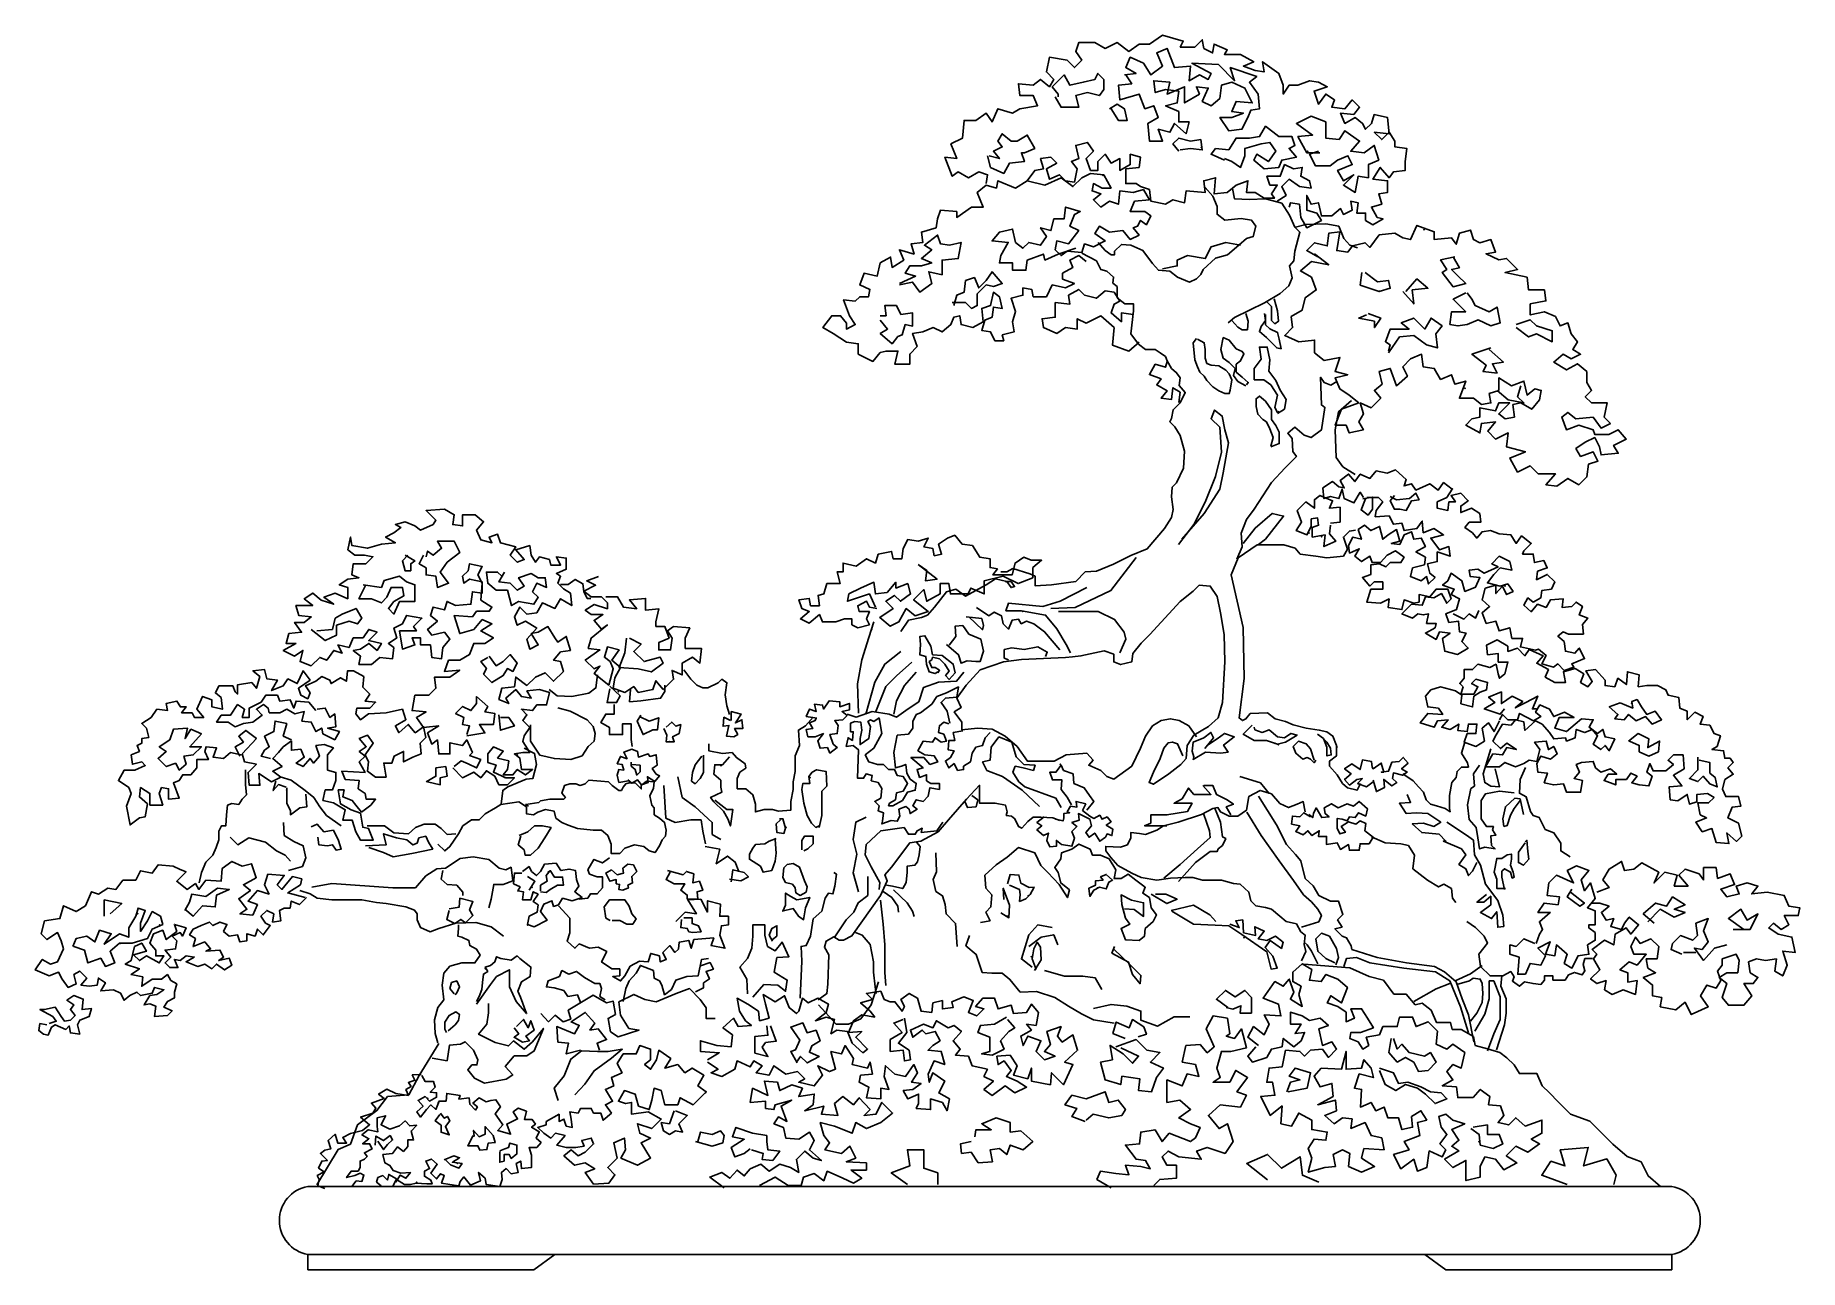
# Model space of a CAD drawing. Extents: x 972 to 1810, y 1574 to 2161.
import ezdxf

# ---------------------------------------------------------------- set-up
doc = ezdxf.new("R2010")
doc.units = 0
doc.header["$LTSCALE"] = 0.9
doc.header["$MEASUREMENT"] = 0
doc.header["$PDSIZE"] = 15
for name, color, linetype in [('2', 2, 'CONTINUOUS'), ('3', 3, 'CONTINUOUS'), ('4', 4, 'CONTINUOUS')]:
    doc.layers.add(name, color=color, linetype=linetype)

msp = doc.modelspace()

# ---------------------------------------------------------------- linework, layer by layer
at = {"layer": '2'}
for points in [[(1101.58, 1614.03, 0.832569), (1101.58, 1581.63, 3.081193), (1101.58, 1581.63), (1101.58, 1574.43)], [(1749.57, 1614.03, -0.832569), (1749.57, 1581.63, -3.081193), (1749.57, 1581.63), (1749.57, 1574.43)]]:
    msp.add_lwpolyline(points, format="xyb", dxfattribs=at)
for points in [[(1101.58, 1614.03), (1749.57, 1614.03)], [(1101.58, 1581.63), (1749.57, 1581.63)], [(1208.96, 1574.43), (1219, 1581.63)], [(1642.19, 1574.43), (1632.15, 1581.63)], [(1101.58, 1574.43), (1208.96, 1574.43)], [(1642.19, 1574.43), (1749.57, 1574.43)]]:
    msp.add_lwpolyline(points, dxfattribs=at)
at = {"layer": '3'}
for points in [[(1423.83, 2090.54), (1424.53, 2094.73), (1420.33, 2096.13), (1415.45, 2093.34), (1410.56, 2096.13), (1407.76, 2094.03), (1404.27, 2103.11), (1409.86, 2102.41), (1407.06, 2109.39), (1412.65, 2112.18), (1413.35, 2120.56), (1418.94, 2120.56), (1423.83, 2124.05), (1426.62, 2119.86), (1429.41, 2126.14), (1436.4, 2124.05), (1439.89, 2126.14), (1448.27, 2127.54), (1446.18, 2132.42), (1439.89, 2132.42), (1439.19, 2138.01), (1446.18, 2137.31), (1449.67, 2140.1), (1453.86, 2136.61), (1455.96, 2140.1), (1452.46, 2143.59), (1453.86, 2150.57), (1462.24, 2149.17), (1465.74, 2145.68), (1469.23, 2149.17), (1466.43, 2153.36), (1467.83, 2157.55), (1475.51, 2157.55), (1480.4, 2154.76), (1485.99, 2157.55), (1491.58, 2153.36), (1496.47, 2156.85), (1501.36, 2156.85), (1507.64, 2161.04), (1517.42, 2158.25), (1516.03, 2155.46), (1523.01, 2155.46), (1526.5, 2158.95), (1527.2, 2154.76), (1531.39, 2152.66), (1532.09, 2156.85), (1538.38, 2154.06), (1536.98, 2151.97), (1544.66, 2151.97), (1550.95, 2148.48), (1546.06, 2146.38), (1551.65, 2144.29), (1555.84, 2143.59), (1555.14, 2148.48), (1562.82, 2142.89), (1564.92, 2137.31), (1564.92, 2133.12), (1567.71, 2137.31), (1571.9, 2137.31), (1577.49, 2139.4), (1581.68, 2138.7), (1585.87, 2136.61), (1579.59, 2134.52), (1581.68, 2128.24), (1585.17, 2133.12), (1589.36, 2130.33), (1587.97, 2126.84), (1594.25, 2126.14), (1597.75, 2130.33), (1601.24, 2126.84), (1598.44, 2123.35), (1592.16, 2124.05), (1594.25, 2119.16), (1599.14, 2121.95), (1602.64, 2119.16), (1604.03, 2116.37), (1606.83, 2119.16), (1608.22, 2123.35), (1614.51, 2121.95), (1615.21, 2114.28), (1608.22, 2114.97), (1611.72, 2111.48), (1615.21, 2114.97), (1618, 2110.79), (1618, 2107.99), (1623.59, 2107.3), (1622.89, 2101.01), (1622.89, 2096.83), (1617.3, 2096.13), (1615.21, 2093.34), (1611.02, 2098.22), (1607.52, 2092.64), (1614.51, 2091.94), (1614.51, 2086.36), (1610.32, 2085.66), (1611.72, 2080.77), (1606.83, 2079.38), (1609.62, 2074.49), (1612.41, 2073.79), (1607.52, 2071), (1604.03, 2073.09), (1604.03, 2076.58), (1599.84, 2076.58), (1600.54, 2081.47), (1597.05, 2082.17), (1597.75, 2077.98), (1593.56, 2075.89), (1592.16, 2078.68), (1587.97, 2075.19), (1583.08, 2075.19), (1581.68, 2081.47), (1578.19, 2080.77), (1576.09, 2084.96), (1576.09, 2077.98), (1580.98, 2076.58), (1583.08, 2073.09), (1576.09, 2069.6), (1573.3, 2074.49), (1572.6, 2080.77), (1568.41, 2081.47), (1567.71, 2079.38)], [(1490.18, 2142.19), (1492.98, 2138.01), (1486.69, 2137.31), (1487.39, 2130.33), (1496.47, 2133.12), (1499.26, 2126.14), (1503.45, 2127.54), (1505.55, 2121.95), (1500.66, 2119.16), (1501.36, 2110.79), (1507.64, 2110.79), (1505.55, 2116.37), (1511.14, 2114.97), (1513.23, 2119.16), (1518.82, 2114.28), (1520.22, 2119.86), (1515.33, 2119.86), (1515.33, 2124.75), (1509.04, 2127.54), (1514.63, 2128.93), (1515.33, 2134.52), (1509.04, 2135.21), (1504.15, 2133.82), (1503.45, 2139.4), (1511.14, 2138.7), (1509.74, 2133.12), (1518.12, 2136.61), (1518.12, 2128.93), (1525.11, 2133.12), (1523.71, 2136.61), (1529.3, 2135.91), (1526.5, 2129.63), (1530.69, 2127.54), (1534.88, 2131.03), (1535.58, 2137.31), (1540.47, 2138.7), (1546.76, 2135.91), (1550.25, 2128.93), (1542.57, 2129.63), (1540.47, 2124.75), (1546.06, 2124.05), (1540.47, 2121.95), (1534.88, 2121.95), (1539.07, 2115.67), (1545.36, 2116.37), (1548.15, 2121.95), (1549.55, 2125.44), (1553.74, 2126.14), (1553.04, 2133.12), (1548.85, 2138.7), (1552.35, 2141.5), (1539.77, 2145.68), (1541.87, 2139.4), (1534.19, 2147.08), (1521.61, 2147.78), (1530.69, 2142.89), (1529.3, 2140.1), (1525.11, 2142.19), (1520.22, 2139.4), (1520.91, 2146.38), (1513.23, 2145.68), (1509.74, 2154.76), (1504.85, 2152.66), (1507.64, 2146.38), (1502.06, 2142.19), (1498.56, 2147.78), (1492.28, 2150.57), (1490.18, 2145.68), (1495.07, 2142.89), (1489.48, 2142.19)], [(1456.66, 2131.72), (1459.45, 2126.84), (1467.83, 2126.84), (1466.43, 2132.42), (1472.02, 2133.82), (1477.61, 2132.42), (1479.7, 2135.21), (1479.7, 2140.1), (1476.91, 2142.89), (1475.51, 2140.1), (1469.93, 2138.7), (1463.64, 2137.31), (1460.85, 2142.19), (1455.26, 2136.61), (1458.05, 2133.12), (1458.05, 2131.72)], [(1482.5, 2126.14), (1485.99, 2128.24), (1489.48, 2126.14), (1490.88, 2120.56), (1486.69, 2120.56), (1483.2, 2126.14)], [(1581.68, 2105.9), (1577.49, 2104.5), (1580.28, 2098.92), (1587.27, 2098.92), (1590.76, 2101.71), (1595.65, 2103.81), (1597.75, 2099.62), (1590.76, 2096.83), (1593.56, 2091.94), (1598.44, 2094.73), (1593.56, 2089.85), (1599.14, 2086.36), (1600.54, 2094.03), (1605.43, 2093.34), (1605.43, 2099.62), (1610.32, 2101.71), (1608.22, 2108.69), (1603.33, 2105.2), (1597.05, 2105.9), (1601.24, 2110.79), (1594.25, 2115.67), (1591.46, 2111.48), (1585.17, 2112.18), (1585.17, 2119.86), (1578.19, 2122.65), (1571.2, 2119.16), (1578.89, 2113.58), (1571.9, 2112.88), (1576.09, 2105.2), (1582.38, 2105.2)], [(1424.53, 2103.81), (1425.92, 2098.22), (1432.21, 2095.43), (1435, 2100.32), (1441.99, 2101.01), (1440.59, 2105.2), (1441.99, 2105.2), (1446.88, 2107.3), (1443.38, 2113.58), (1438.49, 2110.79), (1435.7, 2110.79), (1431.51, 2114.28), (1429.41, 2110.79), (1431.51, 2107.99), (1427.32, 2105.9), (1430.11, 2102.41), (1425.22, 2103.81)], [(1515.33, 2105.9), (1512.53, 2109.39), (1515.33, 2112.18), (1520.91, 2110.79), (1525.8, 2111.48), (1526.5, 2106.6), (1520.91, 2107.3), (1516.03, 2106.6)], [(1536.98, 2101.71), (1530.69, 2104.5), (1532.79, 2107.3), (1539.07, 2106.6), (1542.57, 2112.18), (1548.85, 2112.18), (1553.74, 2112.88), (1556.54, 2117.77), (1562.82, 2112.88), (1569.11, 2112.88), (1570.51, 2108.69), (1567.71, 2107.3), (1571.2, 2103.11), (1564.22, 2101.71), (1562.82, 2098.22), (1555.84, 2097.52), (1550.95, 2101.71), (1552.35, 2104.5), (1557.93, 2101.01), (1561.43, 2105.9), (1558.63, 2110.09), (1554.44, 2109.39), (1546.76, 2107.3), (1546.76, 2103.81), (1544.66, 2098.22), (1540.47, 2101.01), (1536.98, 2102.41)], [(1562.12, 2082.17), (1566.31, 2084.96), (1564.22, 2089.15), (1567.71, 2092.64), (1572.6, 2089.15), (1578.19, 2088.45), (1577.49, 2091.94), (1573.3, 2094.03), (1574, 2098.22), (1569.81, 2097.52), (1565.62, 2099.62), (1563.52, 2094.03), (1557.23, 2094.03), (1558.63, 2089.85), (1562.12, 2089.85), (1559.33, 2085.66), (1560.73, 2083.56), (1555.84, 2083.56), (1551.65, 2086.36), (1547.46, 2086.36), (1548.15, 2091.94), (1542.57, 2089.85), (1538.38, 2086.36), (1532.09, 2085.66), (1532.79, 2093.34), (1527.2, 2091.94), (1527.9, 2086.36), (1518.82, 2087.05), (1518.12, 2081.47), (1512.53, 2082.87), (1509.04, 2080.77), (1502.06, 2082.17), (1501.36, 2087.75), (1497.17, 2089.15), (1495.07, 2090.54), (1490.18, 2090.54), (1490.18, 2097.52), (1496.47, 2098.22), (1497.17, 2103.11), (1492.28, 2104.5), (1492.28, 2099.62), (1487.39, 2096.83), (1487.39, 2102.41), (1483.2, 2100.32), (1480.4, 2104.5), (1476.91, 2101.01), (1476.91, 2096.83), (1473.42, 2096.83), (1471.32, 2102.41), (1474.82, 2105.9), (1472.02, 2110.09), (1466.43, 2108.69), (1467.83, 2102.41), (1464.34, 2101.01), (1467.13, 2097.52), (1465.74, 2091.24), (1461.54, 2091.94), (1458.75, 2094.73), (1453.86, 2092.64), (1452.46, 2097.52), (1457.35, 2100.32), (1454.56, 2103.11), (1449.67, 2102.41), (1451.07, 2097.52), (1446.88, 2096.83), (1443.38, 2091.94)], [(1471.32, 2053.55), (1467.83, 2056.34), (1463.64, 2054.25), (1465.04, 2050.76), (1460.15, 2047.97), (1460.15, 2045.17), (1465.74, 2043.08), (1461.54, 2040.99), (1455.26, 2042.38), (1452.46, 2036.8), (1446.18, 2036.8), (1445.48, 2040.29), (1441.29, 2040.99), (1441.29, 2037.5), (1435.7, 2036.1), (1437.8, 2029.82), (1436.4, 2024.93), (1437.1, 2020.05), (1431.51, 2018.65), (1432.21, 2015.86), (1428.02, 2015.86), (1425.92, 2020.05), (1421.73, 2020.75), (1423.13, 2025.63), (1426.62, 2027.03), (1427.32, 2031.91), (1431.51, 2031.22), (1430.11, 2036.8), (1427.32, 2038.89), (1425.92, 2032.61), (1421.73, 2031.22), (1422.43, 2024.93), (1417.54, 2022.14), (1411.95, 2023.54), (1411.25, 2027.73), (1408.46, 2027.03), (1407.06, 2023.54), (1402.87, 2020.05), (1398.68, 2022.14), (1393.79, 2020.05), (1388.9, 2019.35), (1391, 2013.07), (1387.51, 2009.58), (1387.51, 2004.69), (1380.52, 2004.69), (1381.92, 2010.97), (1376.33, 2010.97), (1373.54, 2010.28), (1370.04, 2006.09), (1363.06, 2009.58), (1363.06, 2014.46), (1357.47, 2015.16), (1351.19, 2019.35), (1346.3, 2022.14), (1350.49, 2027.73), (1354.68, 2027.73), (1357.47, 2024.24), (1357.47, 2021.44), (1361.66, 2023.54), (1358.87, 2027.73), (1356.08, 2035.4), (1361.66, 2034.71), (1363.76, 2036.8), (1367.95, 2036.8), (1368.65, 2040.29), (1363.76, 2042.38), (1365.85, 2047.97), (1372.14, 2046.57), (1373.54, 2052.85), (1378.43, 2055.64), (1379.12, 2050.76), (1384.71, 2054.25), (1382.62, 2059.13), (1389.6, 2057.04), (1388.21, 2061.93), (1393.79, 2062.62), (1393.09, 2067.51), (1400.08, 2069.6), (1400.78, 2073.79), (1402.17, 2077.98), (1409.86, 2077.28), (1409.86, 2074.49), (1416.84, 2079.38), (1422.43, 2079.38), (1419.64, 2086.36), (1423.83, 2089.85), (1428.72, 2088.45), (1429.41, 2091.94), (1437.8, 2088.45), (1443.38, 2091.94), (1451.77, 2089.85), (1459.45, 2093.34), (1465.04, 2089.15), (1469.23, 2093.34), (1473.42, 2095.43), (1479.7, 2094.73), (1483.2, 2088.45), (1479.01, 2088.45), (1474.82, 2090.54), (1474.12, 2087.05), (1478.31, 2085.66), (1474.82, 2082.87), (1478.31, 2079.38), (1482.5, 2082.17), (1486.69, 2080.77), (1487.39, 2087.05), (1493.67, 2086.36), (1498.56, 2087.75), (1501.36, 2082.87), (1494.37, 2082.17), (1492.28, 2077.28), (1499.26, 2077.28), (1502.06, 2075.19), (1499.96, 2071), (1497.17, 2073.09), (1495.77, 2070.3), (1493.67, 2069.6), (1496.47, 2066.11), (1492.28, 2064.02), (1488.78, 2068.21), (1482.5, 2067.51), (1477.61, 2070.3), (1475.51, 2066.81), (1480.4, 2063.32), (1474.82, 2060.53), (1470.62, 2061.93), (1469.23, 2057.74), (1462.24, 2058.44), (1459.45, 2056.34), (1456.66, 2059.13), (1457.35, 2063.32), (1462.94, 2061.93), (1467.83, 2068.21), (1463.64, 2070.3), (1465.74, 2075.89), (1468.53, 2077.28), (1461.54, 2079.38), (1460.85, 2073.79), (1455.96, 2073.79), (1454.56, 2068.21), (1449.67, 2069.6), (1452.46, 2065.42), (1449.67, 2061.23), (1444.08, 2062.62), (1441.29, 2059.83), (1437.8, 2062.62), (1436.4, 2068.91), (1430.11, 2067.51), (1426.62, 2063.32), (1434.3, 2062.62), (1430.81, 2056.34), (1430.11, 2052.85), (1436.4, 2052.85), (1436.4, 2049.36), (1442.69, 2049.36), (1443.38, 2054.25), (1451.07, 2057.04), (1451.77, 2054.25), (1458.05, 2057.04), (1466.43, 2059.83)], [(1581.37, 2055.76), (1576.14, 2058.74), (1579.88, 2062.48), (1585.86, 2060.98), (1586.6, 2066.96), (1591.84, 2067.7), (1590.34, 2058.74), (1595.57, 2058), (1597.81, 2060.98), (1603.79, 2062.48), (1606.04, 2060.24), (1610.52, 2066.21), (1617.99, 2066.96), (1621.73, 2064.72), (1625.47, 2063.97), (1628.46, 2070.69), (1636.68, 2067.7), (1636.68, 2063.97), (1644.9, 2064.72), (1647.14, 2061.73), (1648.64, 2066.96), (1653.87, 2068.45), (1655.36, 2063.97), (1658.35, 2062.48), (1663.58, 2063.97), (1665.82, 2058), (1661.34, 2057.25), (1667.32, 2054.26), (1671.06, 2055.01), (1676.29, 2049.78), (1670.31, 2048.29), (1680.77, 2046.05), (1681.52, 2040.07), (1688.99, 2040.07), (1689.74, 2034.84), (1682.27, 2033.35), (1682.27, 2028.12), (1688.99, 2029.62), (1694.22, 2027.38), (1696.47, 2022.89), (1700.2, 2024.39), (1701.7, 2019.16), (1704.69, 2015.43), (1702.45, 2011.69), (1706.18, 2009.45), (1701.7, 2007.21), (1697.96, 2009.45), (1693.48, 2005.72), (1699.46, 2001.98), (1704.69, 2004.97), (1709.17, 2001.24), (1709.17, 1996.01), (1711.41, 1992.27), (1708.42, 1989.29), (1711.41, 1986.3), (1718.89, 1986.3), (1717.39, 1979.58), (1720.38, 1976.59), (1715.9, 1974.35), (1712.16, 1979.58), (1703.94, 1978.83), (1700.2, 1981.82), (1697.21, 1979.58), (1699.46, 1973.6), (1705.43, 1975.84), (1712.16, 1973.6), (1712.91, 1971.36), (1719.63, 1971.36), (1724.12, 1973.6), (1727.86, 1969.12), (1721.88, 1966.13), (1724.12, 1962.4), (1715.9, 1961.65), (1715.15, 1965.39), (1712.91, 1969.87), (1708.42, 1967.63), (1703.94, 1964.64), (1706.18, 1960.91), (1712.16, 1963.15), (1714.4, 1958.67), (1709.92, 1957.17), (1709.17, 1951.2), (1705.43, 1947.46), (1700.2, 1950.45), (1694.97, 1946.72), (1689.74, 1947.46), (1694.22, 1952.69), (1686, 1952.69), (1682.27, 1956.43), (1676.29, 1953.44), (1672.55, 1960.16), (1680.02, 1963.15), (1671.06, 1965.39), (1671.8, 1972.11), (1665.82, 1969.12), (1662.09, 1972.86), (1665.82, 1977.34), (1659.1, 1976.59), (1658.35, 1972.11), (1651.62, 1975.84), (1654.61, 1978.83), (1658.35, 1979.58), (1658.35, 1984.06), (1665.82, 1982.56), (1667.32, 1986.3), (1672.55, 1986.3), (1667.32, 1981.07), (1670.31, 1978.83), (1674.79, 1979.58), (1674.05, 1985.55), (1677.78, 1986.3), (1683.01, 1983.31), (1686.75, 1987.79), (1687.5, 1992.27), (1684.51, 1993.02), (1680.77, 1990.03), (1679.28, 1996.75), (1673.3, 1994.51), (1667.32, 1998.25), (1667.32, 1992.27), (1662.83, 1990.78), (1663.58, 1986.3), (1659.1, 1985.55), (1655.36, 1988.54), (1648.64, 1988.54), (1651.62, 1996.75), (1646.39, 1995.26), (1644.9, 1999.74), (1639.67, 1997.5), (1636.68, 2002.73), (1631.45, 2003.48), (1630.7, 2009.45), (1625.47, 2007.21), (1621.73, 2003.48), (1623.97, 1999), (1618.74, 1994.51), (1615.75, 2002.73), (1610.52, 2001.24), (1612.01, 1995.26), (1608.28, 1992.27), (1611.27, 1988.54), (1606.78, 1984.06), (1601.55, 1986.3), (1603.05, 1981.07), (1600.8, 1977.34), (1603.05, 1973.6), (1596.32, 1972.11), (1594.82, 1975.84), (1589.59, 1975.84), (1592.58, 1983.31), (1600.8, 1986.3), (1596.32, 1990.03), (1591.84, 1993.02), (1589.59, 1998.25), (1595.57, 1999.74), (1589.59, 2001.24), (1591.84, 2007.96), (1584.36, 2006.46), (1579.88, 2010.2), (1579.88, 2016.17), (1572.4, 2015.43), (1565.68, 2018.41), (1569.41, 2022.15), (1568.67, 2027.38), (1573.9, 2030.36), (1575.39, 2036.34), (1580.62, 2040.07), (1578.38, 2046.05), (1573.15, 2049.03), (1578.38, 2053.51), (1586.6, 2052.02), (1579.88, 2057.25)], [(1382.62, 2042.38), (1388.9, 2043.78), (1392.4, 2038.89), (1397.98, 2043.08), (1396.59, 2048.66), (1402.87, 2047.27), (1402.87, 2054.25), (1410.56, 2054.95), (1411.95, 2062.62), (1406.37, 2061.23), (1402.17, 2061.93), (1400.78, 2066.11), (1394.49, 2061.23), (1397.98, 2059.13), (1393.09, 2054.95), (1397.98, 2052.85), (1393.09, 2051.46), (1387.51, 2051.46), (1385.41, 2047.97), (1390.3, 2046.57), (1382.62, 2043.08)], [(1507.64, 2050.06), (1514.63, 2051.46), (1514.63, 2054.25), (1519.52, 2056.34), (1527.9, 2054.95), (1530.69, 2060.53), (1537.68, 2062.62), (1544.66, 2061.23)], [(1646.39, 2055.76), (1639.67, 2054.26), (1642.66, 2049.78), (1640.41, 2048.29), (1645.65, 2041.57), (1651.62, 2043.06), (1647.89, 2046.79), (1644.9, 2049.78), (1648.64, 2050.53), (1645.65, 2055.76)], [(1408.46, 2032.61), (1409.86, 2037.5), (1413.35, 2038.89), (1414.05, 2044.48), (1418.24, 2045.87), (1420.33, 2040.99), (1423.83, 2044.48), (1426.62, 2048.66), (1431.51, 2043.08), (1427.32, 2041.69), (1423.83, 2042.38), (1419.64, 2038.2), (1419.64, 2032.61), (1416.84, 2031.22), (1414.05, 2034.01), (1407.76, 2034.01)], [(1602.3, 2048.29), (1601.55, 2042.31), (1610.52, 2039.32), (1615.75, 2040.82), (1615, 2044.55), (1609.77, 2043.81), (1603.79, 2048.29)], [(1623.22, 2039.32), (1628.46, 2045.3), (1633.69, 2040.82), (1626.21, 2040.07), (1626.96, 2033.35), (1621.73, 2039.32)], [(1493.67, 2028.42), (1488.09, 2029.12), (1488.09, 2024.93), (1483.2, 2029.12), (1484.59, 2033.31), (1487.39, 2034.71), (1484.59, 2038.89), (1480.4, 2039.59), (1476.21, 2036.1), (1470.62, 2037.5), (1467.83, 2040.29), (1462.94, 2037.5), (1463.64, 2033.31), (1456.66, 2034.01), (1456.66, 2027.03), (1450.37, 2026.33), (1451.07, 2022.14), (1457.35, 2019.35), (1461.54, 2022.14), (1467.13, 2021.44), (1467.13, 2026.33), (1471.32, 2024.24), (1478.31, 2027.73), (1484.59, 2022.14), (1483.9, 2013.77), (1491.58, 2010.97), (1496.47, 2015.16)], [(1651.62, 2038.58), (1645.65, 2035.59), (1651.62, 2029.62), (1644.9, 2029.62), (1644.15, 2023.64), (1647.89, 2022.89), (1652.37, 2023.64), (1657.6, 2025.88), (1663.58, 2022.89), (1668.07, 2024.39), (1666.57, 2031.86), (1662.83, 2029.62), (1656.11, 2032.6), (1654.61, 2035.59), (1652.37, 2038.58)], [(1373.54, 2025.63), (1377.03, 2021.44), (1373.54, 2019.35), (1379.12, 2014.46), (1381.92, 2017.95), (1384.01, 2018.65), (1385.41, 2023.54), (1388.9, 2022.84), (1388.9, 2029.12), (1383.32, 2028.42), (1381.22, 2032.61), (1375.63, 2032.61), (1376.33, 2027.73), (1373.54, 2027.73)], [(1604.54, 2028.12), (1600.8, 2026.63), (1608.28, 2025.13), (1608.28, 2022.15), (1611.27, 2026.63), (1605.29, 2028.87)], [(1615, 2010.2), (1620.24, 2017.67), (1626.96, 2018.41), (1632.94, 2013.93), (1638.17, 2012.44), (1637.42, 2019.16), (1640.41, 2022.89), (1635.18, 2026.63), (1632.19, 2021.4), (1626.96, 2026.63), (1620.98, 2024.39), (1624.72, 2021.4), (1615.75, 2021.4), (1613.51, 2015.43), (1615.75, 2013.93), (1615, 2010.94)], [(1675.54, 2023.64), (1682.27, 2025.88), (1685.26, 2022.89), (1692.73, 2020.65), (1692.73, 2015.43), (1685.26, 2019.16), (1681.52, 2017.67), (1675.54, 2022.15)], [(1562.26, 1981.37), (1565.54, 1983.41), (1566.35, 1987.92), (1563.49, 1992.42), (1561.44, 1996.92), (1558.16, 2001.42), (1558.57, 2006.74), (1557.34, 2012.88), (1553.66, 2012.88), (1554.48, 2007.15), (1551.2, 2002.65), (1551.2, 1997.33), (1555.71, 1997.33), (1558.98, 1994.87), (1562.26, 1989.96), (1561.03, 1984.23), (1562.26, 1981.78), (1563.08, 1982.19)], [(1663.58, 2012.44), (1654.61, 2009.45), (1661.34, 2004.22), (1659.85, 2001.24), (1666.57, 2000.49), (1664.33, 2004.97), (1669.56, 2005.72), (1662.83, 2011.69)], [(1509.74, 2006.09), (1509.04, 2003.3), (1504.15, 2004.69), (1501.36, 1999.81), (1506.95, 1997.71), (1504.85, 1994.92), (1509.74, 1992.13), (1506.95, 1988.64), (1511.83, 1987.94), (1512.53, 1993.52), (1516.03, 1991.43), (1515.33, 1986.54)], [(1677.78, 1994.51), (1676.29, 1989.29), (1679.28, 1986.3), (1671.8, 1987.79), (1666.57, 1992.27)], [(1515.13, 1919.08), (1522.5, 1928.5), (1527.83, 1939.14), (1532.74, 1951.42), (1535.61, 1962.88), (1534.79, 1974.75), (1530.69, 1978.84), (1532.33, 1982.93), (1536.02, 1980.07), (1537.25, 1973.52), (1538.88, 1967.38), (1536.43, 1953.05), (1534.79, 1945.28), (1527.42, 1933.82), (1516.77, 1921.54)], [(1603.08, 1941.35), (1601.56, 1943.89), (1598.52, 1938.82), (1593.95, 1940.84), (1592.94, 1945.41), (1591.41, 1940.84), (1587.36, 1941.86), (1584.31, 1940.84), (1583.81, 1945.91), (1588.37, 1948.96), (1591.41, 1946.42), (1593.95, 1945.91), (1591.92, 1949.46), (1595.98, 1952.5), (1599.02, 1948.96), (1601.56, 1952.5), (1606.13, 1950.48), (1609.17, 1954.03), (1614.24, 1953.01), (1618.3, 1954.53), (1623.37, 1949.97), (1622.36, 1946.93), (1625.91, 1947.94), (1627.94, 1944.9), (1634.53, 1947.94), (1638.59, 1944.9), (1641.13, 1948.45), (1645.19, 1945.41), (1642.65, 1941.35), (1638.08, 1939.32), (1638.08, 1936.28), (1643.16, 1935.27), (1643.66, 1939.32), (1646.71, 1939.32), (1644.68, 1942.37), (1649.25, 1943.38), (1652.8, 1939.83), (1649.25, 1937.3), (1649.25, 1934.25), (1654.32, 1936.28), (1658.38, 1933.75), (1658.88, 1929.69), (1653.3, 1929.69), (1651.27, 1927.16), (1654.83, 1924.62), (1656.85, 1922.09), (1659.39, 1925.13), (1663.45, 1925.64), (1667.51, 1924.12), (1673.09, 1923.61), (1675.62, 1919.55), (1678.16, 1923.1), (1682.73, 1919.55), (1679.17, 1916.01), (1678.67, 1914.48), (1683.74, 1914.48), (1684.25, 1910.43), (1688.81, 1911.44), (1690.34, 1907.89), (1685.77, 1906.37), (1685.26, 1902.32), (1690.34, 1904.85), (1693.89, 1901.3), (1692.36, 1897.76), (1687.8, 1897.25), (1687.29, 1893.7), (1683.74, 1891.67), (1681.2, 1893.7), (1679.17, 1890.15), (1682.73, 1887.11), (1685.77, 1890.66), (1689.83, 1889.14), (1691.86, 1892.69), (1697.94, 1893.19), (1697.44, 1889.14), (1702, 1889.64), (1704.03, 1891.67), (1707.08, 1889.64), (1705.55, 1885.59), (1709.61, 1884.07), (1707.08, 1881.03), (1707.58, 1876.46), (1700.48, 1876.46), (1697.94, 1877.48), (1695.41, 1875.45), (1698.45, 1872.92), (1698.96, 1868.35), (1703.52, 1867.34), (1705.55, 1869.87), (1708.09, 1864.81), (1702, 1862.27), (1703.02, 1860.75), (1698.45, 1859.23), (1695.41, 1862.27), (1693.38, 1860.75), (1687.8, 1862.27), (1689.83, 1866.33), (1686.28, 1869.37), (1684.76, 1868.86), (1677.65, 1870.38), (1678.67, 1874.44), (1673.59, 1874.44), (1672.58, 1879.51), (1667.51, 1877.99), (1665.99, 1882.55), (1661.42, 1881.53), (1659.39, 1886.6), (1662.94, 1889.64), (1659.39, 1892.69), (1660.91, 1898.26), (1665.99, 1899.78), (1665.99, 1895.73), (1669.03, 1899.28), (1671.06, 1895.22), (1674.1, 1896.74), (1671.57, 1900.29), (1668.01, 1899.28), (1661.93, 1900.8), (1664.97, 1904.85), (1668.01, 1907.89), (1673.59, 1906.88), (1672.58, 1910.94), (1667.51, 1913.47), (1663.96, 1909.92), (1667, 1908.4), (1660.41, 1905.36), (1657.36, 1907.39), (1653.3, 1906.88), (1653.81, 1903.84), (1658.38, 1903.33), (1656.35, 1898.77), (1651.27, 1896.74), (1649.75, 1901.81), (1644.68, 1905.36), (1643.16, 1901.81), (1640.62, 1899.78), (1646.2, 1897.76), (1644.68, 1895.22), (1648.74, 1893.19), (1647.22, 1888.12), (1642.14, 1886.1), (1643.66, 1882.04), (1648.23, 1882.55), (1648.74, 1877.48), (1651.78, 1876.97), (1649.75, 1872.92), (1652.8, 1869.87), (1647.72, 1866.83), (1641.64, 1868.35), (1640.62, 1874.44), (1644.17, 1876.97), (1639.1, 1877.48), (1637.58, 1873.93), (1632.5, 1876.97), (1637.07, 1879.51), (1637.58, 1881.53), (1633.01, 1881.53), (1634.03, 1886.1), (1631.49, 1885.59), (1628.95, 1886.1), (1626.42, 1884.07), (1621.34, 1886.1), (1625.91, 1890.66), (1630.98, 1890.15), (1632.5, 1894.21), (1636.56, 1893.7), (1640.11, 1895.73), (1642.65, 1891.17), (1644.68, 1893.19), (1643.16, 1897.76), (1637.58, 1897.76), (1634.53, 1894.21), (1629.46, 1895.22), (1629.46, 1891.67), (1626.92, 1891.17), (1622.36, 1892.69), (1621.34, 1888.12), (1614.75, 1889.14), (1615.26, 1893.19), (1611.2, 1891.17), (1604.6, 1891.67), (1606.63, 1897.76), (1612.21, 1897.76), (1612.21, 1901.3), (1608.16, 1901.3), (1606.13, 1899.28), (1602.57, 1903.33), (1606.63, 1904.85), (1606.63, 1909.42), (1610.69, 1909.92), (1613.74, 1908.4), (1615.76, 1910.43), (1620.84, 1910.43), (1622.36, 1912.96), (1618.3, 1916.01), (1614.24, 1913.98), (1611.2, 1910.43), (1607.14, 1910.43), (1606.13, 1913.47), (1602.07, 1910.94), (1599.02, 1913.47), (1601.05, 1917.02), (1596.49, 1914.99), (1595.98, 1918.54), (1598.01, 1922.6), (1602.07, 1921.58), (1600.55, 1926.14), (1603.59, 1928.17), (1606.63, 1925.64), (1610.69, 1927.66), (1612.21, 1921.58), (1614.75, 1923.61), (1618.81, 1926.14), (1620.33, 1920.57), (1616.27, 1919.55), (1620.33, 1919.05), (1622.36, 1923.61), (1625.91, 1925.13), (1626.92, 1921.58), (1630.48, 1922.09), (1632.5, 1918.03), (1627.94, 1915.5), (1632.5, 1912.96), (1632, 1909.42), (1626.42, 1907.89), (1625.4, 1903.84), (1630.48, 1901.81), (1633.01, 1903.84), (1634.03, 1900.29), (1637.07, 1903.33), (1634.53, 1905.36), (1633.52, 1909.92), (1638.08, 1910.94), (1638.08, 1915.5), (1644.17, 1913.47), (1643.66, 1918.03), (1639.1, 1916.51), (1635.04, 1922.09), (1641.13, 1923.61), (1636.56, 1926.65), (1631.49, 1924.62), (1630.98, 1930.2), (1628.45, 1926.65), (1622.36, 1925.64), (1621.34, 1929.19), (1617.29, 1928.68), (1615.26, 1932.73), (1608.66, 1932.23), (1609.17, 1935.27), (1612.21, 1939.32), (1610.18, 1941.35), (1604.6, 1941.35)], [(1587.36, 1929.19), (1591.92, 1929.69), (1591.92, 1936.79), (1586.85, 1936.28), (1588.37, 1939.83), (1582.28, 1942.37), (1579.75, 1940.34), (1579.75, 1936.28), (1575.69, 1939.32), (1571.63, 1935.27), (1573.66, 1929.69), (1571.12, 1925.64), (1576.2, 1923.61), (1578.23, 1927.66), (1578.23, 1931.21), (1581.27, 1931.72), (1581.78, 1928.17), (1578.73, 1927.16), (1578.73, 1922.6), (1584.82, 1923.61), (1584.31, 1918.03), (1589.89, 1920.57), (1586.85, 1924.12), (1587.36, 1928.17)], [(1617.79, 1942.37), (1615.76, 1939.83), (1617.79, 1935.78), (1620.33, 1935.78), (1623.37, 1935.27), (1625.91, 1939.83), (1629.46, 1940.34), (1627.94, 1943.38), (1624.9, 1940.84), (1618.81, 1940.34), (1615.76, 1941.86)], [(1170.46, 1812.87), (1175.12, 1808.22), (1180.44, 1810.88), (1183.77, 1808.22), (1186.43, 1811.55), (1190.42, 1808.89), (1192.42, 1804.9), (1196.41, 1804.9), (1199.73, 1808.22), (1195.74, 1808.22), (1189.75, 1810.88), (1191.08, 1814.2), (1187.09, 1815.53), (1187.09, 1819.52), (1189.75, 1822.85), (1194.41, 1820.85), (1191.75, 1817.53), (1197.07, 1816.2), (1196.41, 1812.21), (1194.41, 1809.55), (1199.07, 1809.55), (1201.06, 1812.21), (1205.05, 1809.55), (1208.38, 1812.21), (1203.06, 1812.21), (1202.39, 1817.53), (1199.73, 1819.52), (1203.72, 1820.19), (1207.05, 1820.19), (1203.72, 1825.51), (1204.39, 1828.16), (1207.05, 1832.15), (1203.72, 1835.48), (1205.72, 1838.14), (1203.06, 1840.79), (1208.38, 1840.13), (1210.38, 1842.79), (1215.03, 1842.79), (1216.36, 1848.77), (1211.71, 1850.1), (1205.72, 1849.44), (1207.72, 1846.11), (1203.06, 1846.78), (1200.4, 1850.1), (1195.74, 1846.11), (1197.07, 1843.45), (1192.42, 1845.45), (1193.75, 1850.77), (1199.73, 1851.43), (1200.4, 1856.08), (1205.72, 1852.09), (1209.71, 1856.08), (1214.37, 1858.08), (1218.36, 1854.09), (1223.02, 1858.74), (1221.68, 1863.4), (1218.36, 1864.06), (1221.68, 1868.05), (1226.34, 1868.71), (1224.35, 1875.36), (1220.35, 1872.7), (1219.02, 1874.7), (1215.7, 1880.01), (1211.04, 1877.36), (1207.72, 1876.69), (1211.04, 1871.37), (1207.05, 1869.38), (1205.72, 1874.03), (1210.38, 1879.35), (1205.05, 1882.67), (1201.06, 1880.68), (1199.73, 1884.67), (1202.39, 1889.32), (1205.72, 1886), (1210.38, 1886.66), (1213.04, 1891.32), (1219.02, 1888.66), (1221.68, 1893.31), (1227.01, 1889.99), (1226.34, 1895.97), (1223.02, 1897.96), (1220.35, 1900.62), (1221.68, 1903.95), (1219.69, 1905.27), (1224.35, 1907.27), (1224.35, 1912.59), (1219.69, 1913.25), (1221.68, 1909.26), (1217.03, 1909.26), (1216.36, 1911.92), (1211.71, 1913.25), (1209.71, 1910.59), (1207.72, 1913.92), (1207.05, 1918.57), (1200.4, 1916.58), (1204.39, 1911.92), (1201.06, 1910.59), (1197.74, 1913.92), (1200.4, 1917.9), (1193.08, 1919.9), (1191.75, 1923.89), (1187.76, 1922.56), (1189.09, 1919.9), (1183.77, 1921.23), (1181.77, 1925.88), (1185.1, 1929.87), (1181.11, 1933.19), (1175.12, 1933.19), (1175.12, 1927.88), (1170.46, 1928.54), (1171.13, 1933.19), (1166.47, 1935.85), (1157.82, 1935.19), (1162.48, 1930.54), (1161.15, 1928.54), (1155.16, 1925.88), (1152.5, 1927.88), (1147.85, 1929.87), (1143.19, 1928.54), (1145.85, 1927.21), (1142.52, 1924.55), (1138.53, 1922.56), (1143.19, 1919.9), (1136.54, 1919.23), (1129.89, 1917.24), (1122.57, 1918.57), (1121.9, 1922.56), (1120.57, 1916.58), (1123.9, 1913.92), (1128.56, 1913.92), (1132.55, 1913.25), (1129.22, 1909.93), (1123.23, 1909.93), (1122.57, 1904.61), (1125.89, 1903.28), (1120.57, 1902.62), (1116.58, 1899.96), (1120.57, 1898.63), (1120.57, 1893.31), (1114.59, 1895.97), (1109.26, 1893.97), (1113.92, 1890.65), (1107.93, 1892.64), (1103.94, 1895.97), (1099.95, 1893.31), (1103.94, 1889.99), (1095.96, 1889.99), (1097.29, 1885.33), (1103.28, 1884.67), (1099.95, 1882.01), (1095.29, 1882.01), (1098.62, 1877.36), (1092.63, 1876.69), (1091.3, 1872.04), (1095.96, 1872.04), (1089.97, 1868.71), (1095.29, 1866.05), (1099.29, 1868.71), (1097.96, 1863.4), (1103.28, 1861.4), (1107.27, 1865.39), (1110.59, 1864.06), (1113.92, 1868.71), (1117.91, 1867.38), (1115.92, 1871.37), (1121.24, 1870.04), (1123.23, 1874.7), (1127.89, 1874.7), (1130.55, 1878.68), (1134.54, 1877.36), (1130.55, 1873.37), (1136.54, 1872.04), (1134.54, 1868.71), (1130.55, 1872.04), (1126.56, 1869.38), (1123.23, 1868.71), (1126.56, 1866.05), (1125.89, 1862.07), (1131.88, 1862.07), (1135.87, 1865.39), (1141.86, 1864.73), (1142.52, 1870.04), (1139.86, 1872.04), (1143.86, 1874.7), (1142.52, 1879.35), (1146.52, 1881.34), (1148.51, 1885.33), (1155.83, 1884), (1151.84, 1880.01), (1153.17, 1878.02), (1145.19, 1878.02), (1146.52, 1869.38), (1152.5, 1871.37), (1151.17, 1874.7), (1155.16, 1874.7), (1155.16, 1871.37), (1159.82, 1871.37), (1160.49, 1865.39), (1165.14, 1864.73), (1165.81, 1870.04), (1169.13, 1874.03), (1166.47, 1877.36), (1160.49, 1876.03), (1158.49, 1878.68), (1163.15, 1882.67), (1159.82, 1885.33), (1161.15, 1889.32), (1166.47, 1887.99), (1167.8, 1891.98), (1171.79, 1889.99), (1179.11, 1890.65), (1179.78, 1896.63), (1184.43, 1895.97), (1184.43, 1901.29), (1178.45, 1902.62), (1175.79, 1900.62), (1175.12, 1903.95), (1177.78, 1906.6), (1178.45, 1909.93), (1184.43, 1908.6), (1182.44, 1904.61), (1184.43, 1900.62), (1183.77, 1892.64), (1189.09, 1889.32), (1187.76, 1887.33), (1181.77, 1887.33), (1179.78, 1884.67), (1171.13, 1885.33), (1173.79, 1876.69), (1180.44, 1878.68), (1184.43, 1883.34), (1189.09, 1881.34), (1183.77, 1878.02), (1189.75, 1874.7), (1185.76, 1872.04), (1180.44, 1872.04), (1178.45, 1866.72), (1173.79, 1864.06), (1168.47, 1864.06), (1166.47, 1858.74), (1173.79, 1859.41), (1169.13, 1856.08), (1161.82, 1856.08), (1162.48, 1850.77), (1159.15, 1847.44), (1152.5, 1847.44), (1151.17, 1840.13), (1157.82, 1839.46), (1153.17, 1836.81), (1156.49, 1832.15), (1163.81, 1832.82), (1158.49, 1829.49), (1160.49, 1824.18), (1163.15, 1826.17), (1163.81, 1819.52), (1169.13, 1819.52), (1169.13, 1824.84), (1175.12, 1823.51), (1177.12, 1826.17), (1179.78, 1820.19), (1178.45, 1818.86), (1183.77, 1816.86), (1181.77, 1812.87), (1177.78, 1814.87), (1174.45, 1816.2), (1171.13, 1813.54)], [(1545.85, 1919.49), (1551.58, 1926.86), (1559.77, 1933.82), (1565.1, 1932.59), (1562.23, 1928.91), (1556.5, 1921.54), (1553.22, 1919.08)], [(1156.49, 1913.92), (1154.5, 1909.93), (1157.82, 1907.93), (1157.82, 1904.61), (1162.48, 1903.95), (1163.15, 1898.63), (1168.47, 1900.62), (1164.48, 1905.94), (1167.8, 1910.59), (1173.79, 1915.25), (1171.13, 1920.56), (1163.15, 1920.56), (1165.14, 1917.24), (1161.15, 1913.92), (1158.49, 1915.91), (1157.82, 1913.25)], [(1371.9, 1888.58), (1368.41, 1889.28), (1367.01, 1892.07), (1362.82, 1889.98), (1363.52, 1887.18), (1368.41, 1887.18), (1367.01, 1883.69), (1368.41, 1880.9), (1362.82, 1879.51), (1360.03, 1880.9), (1360.03, 1883.69), (1356.54, 1883.69), (1352.35, 1882.3), (1346.06, 1882.3), (1344.66, 1885.79), (1339.77, 1881.6), (1335.58, 1883.69), (1339.77, 1887.18), (1336.28, 1888.58), (1334.89, 1892.77), (1339.77, 1893.47), (1340.47, 1889.98), (1344.66, 1889.98), (1343.97, 1894.86), (1346.76, 1895.56), (1348.16, 1900.45), (1354.44, 1900.45), (1353.05, 1906.03), (1355.84, 1906.03), (1355.84, 1910.22), (1362.13, 1908.82), (1367.01, 1912.31), (1371.21, 1910.22), (1372.6, 1914.41), (1378.89, 1915.8), (1379.59, 1912.31), (1383.78, 1912.31), (1384.48, 1917.2), (1386.57, 1921.38), (1391.46, 1920.69), (1396.35, 1922.08), (1394.26, 1917.89), (1398.45, 1917.2), (1399.14, 1913.71), (1402.64, 1914.41), (1401.24, 1919.29), (1405.43, 1922.08), (1408.92, 1923.48), (1412.42, 1919.29), (1417.3, 1918.59), (1420.8, 1913.01), (1425.69, 1912.31), (1425.69, 1908.12), (1429.18, 1907.43), (1427.08, 1904.63), (1436.16, 1904.63), (1437.56, 1910.22), (1441.75, 1913.01), (1445.24, 1911.61), (1450.13, 1911.61), (1445.94, 1908.12), (1445.94, 1903.24), (1438.96, 1900.45), (1431.97, 1903.94), (1422.89, 1901.84), (1422.89, 1895.56), (1416.61, 1898.35), (1415.21, 1895.56), (1406.83, 1895.56), (1406.13, 1900.45), (1401.94, 1900.45), (1401.94, 1895.56), (1395.65, 1892.07), (1394.26, 1897.65), (1389.37, 1892.77), (1396.35, 1887.18), (1390.06, 1885.09), (1385.87, 1888.58), (1382.38, 1882.3), (1378.19, 1880.2), (1373.3, 1884.39), (1379.59, 1888.58), (1376.1, 1892.07), (1380.29, 1894.86), (1383.08, 1892.07), (1387.97, 1895.56), (1386.57, 1900.45), (1380.98, 1898.35), (1380.98, 1901.14), (1376.79, 1896.26), (1371.21, 1895.56), (1370.51, 1901.14), (1364.22, 1898.35), (1358.63, 1895.56), (1357.93, 1892.07), (1364.22, 1894.16), (1368.41, 1895.56), (1371.21, 1889.28)], [(1149.18, 1913.92), (1146.52, 1911.26), (1147.85, 1906.6), (1150.51, 1906.6), (1150.51, 1909.93), (1152.5, 1911.26), (1147.85, 1913.92)], [(1454.56, 1888.64), (1466.08, 1889.07), (1483.13, 1897.16), (1495.07, 1912.93)], [(1129.22, 1899.96), (1125.89, 1893.31), (1131.88, 1893.31), (1136.54, 1891.32), (1139.2, 1893.97), (1141.19, 1898.63), (1146.52, 1898.63), (1147.18, 1894.64), (1142.52, 1891.98), (1139.86, 1888.66), (1142.52, 1886), (1145.19, 1891.98), (1152.5, 1891.98), (1152.5, 1899.96), (1148.51, 1901.29), (1145.19, 1903.95), (1137.87, 1901.95), (1136.54, 1898.63), (1127.89, 1899.96)], [(1195.08, 1905.94), (1192.42, 1901.29), (1197.74, 1900.62), (1201.06, 1897.3), (1204.39, 1899.29), (1201.73, 1903.28), (1207.72, 1905.27), (1211.04, 1903.28), (1214.37, 1903.28), (1215.03, 1898.63), (1210.38, 1900.62), (1208.38, 1896.63), (1211.04, 1893.97), (1209.05, 1890.65), (1201.73, 1891.98), (1198.4, 1889.99), (1196.41, 1897.3), (1191.08, 1897.3), (1187.09, 1900.62), (1186.43, 1905.94), (1191.75, 1905.94), (1193.75, 1903.95)], [(1239.7, 1903.88), (1234.11, 1901.78), (1238.3, 1899.69), (1232.71, 1896.9), (1236.2, 1894.11), (1241.09, 1894.11), (1243.89, 1891.32), (1243.89, 1888.52), (1237.6, 1890.62), (1233.41, 1887.83), (1236.2, 1885.73), (1241.79, 1885.73), (1237.6, 1882.94), (1241.09, 1878.75), (1243.89, 1880.85), (1236.2, 1874.56), (1234.81, 1869.68), (1240.39, 1868.98), (1233.41, 1864.09), (1237.6, 1859.91), (1240.39, 1861.3), (1237.6, 1857.81), (1244.58, 1852.23), (1246.68, 1859.91), (1245.28, 1863.4), (1242.49, 1865.49), (1243.89, 1870.38), (1249.47, 1868.98), (1245.98, 1864.09), (1250.17, 1860.6), (1247.38, 1855.72), (1246.68, 1850.83), (1252.27, 1848.74), (1256.46, 1851.53), (1258.55, 1848.74), (1265.54, 1850.13), (1266.94, 1854.32), (1270.43, 1850.13), (1275.32, 1855.02), (1274.62, 1859.21), (1279.51, 1857.11), (1279.51, 1862.7), (1284.4, 1865.49), (1287.89, 1862.7), (1288.59, 1869.68), (1280.9, 1869.68), (1280.9, 1874.56), (1283, 1879.45), (1275.32, 1880.15), (1272.52, 1878.05), (1274.62, 1874.56), (1273.92, 1868.98), (1268.33, 1868.98), (1268.33, 1872.47), (1273.22, 1874.56), (1271.13, 1880.15), (1266.94, 1880.15), (1266.94, 1882.24), (1268.33, 1888.52), (1262.05, 1887.83), (1262.05, 1893.41), (1254.36, 1892.71), (1257.86, 1888.52), (1251.57, 1889.22), (1248.78, 1894.11), (1243.19, 1894.11)], [(1391.46, 1909.52), (1395.65, 1906.73), (1394.95, 1901.84), (1400.54, 1902.54), (1391.46, 1909.52)], [(1221.65, 1900.02), (1225.34, 1900.02), (1228.61, 1902.48), (1232.3, 1900.43), (1232.71, 1896.75), (1234.35, 1893.47), (1235.99, 1893.47)], [(1103.28, 1878.68), (1109.93, 1873.37), (1115.25, 1876.03), (1115.25, 1880.68), (1121.24, 1882.67), (1125.23, 1881.34), (1127.22, 1884), (1124.56, 1888.66), (1117.91, 1886), (1114.59, 1884), (1113.26, 1878.68), (1105.94, 1878.02)], [(1419.17, 1889.07), (1425.14, 1885.23), (1427.7, 1886.94), (1431.11, 1885.23), (1431.96, 1881.4), (1434.52, 1878.84), (1436.23, 1883.1), (1439.21, 1883.53), (1440.49, 1881.4), (1443.05, 1882.68), (1446.46, 1881.4), (1451.58, 1877.56), (1458.83, 1869.04)], [(1458.2, 1887.16), (1477.04, 1887.16), (1484.82, 1883.48), (1489.33, 1877.34), (1490.15, 1874.06), (1487.28, 1867.52)], [(1645.69, 1886.1), (1650.77, 1883.56), (1653.3, 1886.1), (1656.35, 1884.07), (1657.87, 1887.62)], [(1254.36, 1874.56), (1259.95, 1871.77), (1256.46, 1868.28), (1261.35, 1863.4), (1269.03, 1865.49), (1270.43, 1862.7), (1264.84, 1858.51), (1258.55, 1859.91), (1249.47, 1860.6), (1252.27, 1867.58), (1252.97, 1874.56)], [(1667.6, 1835.26), (1665.07, 1830.19), (1662.53, 1834.24), (1659.49, 1831.71), (1660.5, 1825.62), (1656.44, 1823.09), (1650.86, 1825.12), (1652.38, 1829.17), (1656.44, 1829.17), (1656.95, 1833.73), (1652.89, 1833.73), (1652.38, 1830.19), (1647.82, 1830.69), (1648.33, 1833.73), (1644.27, 1831.2), (1640.21, 1832.21), (1643.25, 1835.76), (1638.18, 1835.26), (1636.66, 1832.21), (1630.06, 1834.24), (1633.61, 1838.8), (1640.72, 1838.3), (1638.69, 1841.34), (1633.61, 1841.85), (1632.6, 1846.92), (1635.14, 1849.96), (1639.7, 1851.48), (1646.8, 1849.45), (1649.85, 1847.42), (1649.34, 1843.37), (1654.92, 1841.85), (1655.43, 1846.92), (1658.47, 1848.94), (1661.51, 1849.96), (1662.02, 1853.51), (1656.44, 1855.03), (1654.41, 1853), (1657.46, 1851.48), (1655.43, 1847.93), (1649.34, 1847.93), (1650.35, 1851.48), (1648.83, 1853), (1650.86, 1855.53), (1650.86, 1859.59), (1654.92, 1859.59), (1657.46, 1862.12), (1663.04, 1860.6), (1666.08, 1862.12), (1667.09, 1857.56), (1667.6, 1855.53), (1670.14, 1857.56), (1671.66, 1863.14), (1667.09, 1863.14), (1667.09, 1867.19), (1662.02, 1866.69), (1661.51, 1871.25), (1666.59, 1873.78), (1671.66, 1870.74), (1671.66, 1868.21), (1676.23, 1869.73), (1679.78, 1866.18), (1681.81, 1869.22), (1688.4, 1866.18), (1685.36, 1862.63), (1690.94, 1859.59), (1689.42, 1856.04), (1693.98, 1853.51), (1699.05, 1853.51), (1698.04, 1858.57), (1703.62, 1860.1), (1707.68, 1857.56), (1706.16, 1853.51), (1709.71, 1851.48), (1711.74, 1854.01), (1708.69, 1859.08), (1713.26, 1859.59), (1717.82, 1854.52), (1717.82, 1851.98), (1722.39, 1851.48), (1723.91, 1855.53), (1727.97, 1852.49), (1728.48, 1858.57), (1734.06, 1857.05), (1733.55, 1851.48), (1737.61, 1851.98), (1742.68, 1851.98), (1746.74, 1849.96), (1747.75, 1847.42), (1752.83, 1846.41), (1753.33, 1841.34), (1756.88, 1839.82), (1756.88, 1835.76), (1760.44, 1839.31), (1764.49, 1837.28), (1762.97, 1833.73), (1767.54, 1833.23), (1769.57, 1829.17), (1772.61, 1828.16), (1771.09, 1823.09), (1768.55, 1821.57), (1774.13, 1821.06), (1774.64, 1817.51), (1777.18, 1817.51), (1778.7, 1815.49), (1776.16, 1812.95), (1778.7, 1809.91), (1774.64, 1807.37), (1773.62, 1802.81), (1775.15, 1799.26), (1781.23, 1799.26), (1782.25, 1794.7), (1778.19, 1794.19), (1776.16, 1789.12), (1781.23, 1786.59), (1782.76, 1780.51), (1780.22, 1777.97), (1775.65, 1782.03), (1776.67, 1776.96), (1770.58, 1777.47), (1768.55, 1784.06), (1763.99, 1782.53), (1760.94, 1787.1), (1766.02, 1789.12), (1762.97, 1790.65), (1761.96, 1796.22), (1767.03, 1796.22), (1769.57, 1798.76), (1766.52, 1800.78), (1761.45, 1800.28), (1761.45, 1796.73), (1757.9, 1795.72), (1756.88, 1800.28), (1752.32, 1797.24), (1748.77, 1797.74), (1748.26, 1803.83), (1754.35, 1804.33), (1750.29, 1809.4), (1755.36, 1812.44), (1754.86, 1819.03), (1750.29, 1819.03), (1747.75, 1816.5), (1750.29, 1814.47), (1746.74, 1811.43), (1740.65, 1811.43), (1739.13, 1814.98), (1737.61, 1810.92), (1740.14, 1808.9), (1738.62, 1804.33), (1734.06, 1804.84), (1730.51, 1805.85), (1733.04, 1808.9), (1730, 1810.42), (1727.97, 1807.37), (1722.9, 1807.37), (1722.9, 1804.84), (1717.32, 1806.87), (1719.35, 1809.91), (1723.4, 1809.91), (1720.36, 1812.44), (1715.79, 1810.92), (1713.26, 1812.95), (1712.24, 1815.99), (1706.66, 1815.49), (1704.13, 1814.47), (1705.65, 1810.92), (1703.11, 1807.88), (1707.17, 1806.87), (1706.16, 1801.29), (1699.56, 1801.29), (1698.04, 1805.35), (1693.47, 1804.84), (1688.91, 1805.85), (1690.43, 1810.42), (1685.86, 1810.92), (1685.36, 1814.98), (1687.39, 1818.53), (1691.95, 1817.01), (1695, 1819.54), (1693.47, 1823.09), (1690.94, 1821.57), (1689.92, 1825.62), (1684.34, 1825.12), (1686.88, 1821.57), (1685.36, 1815.99), (1681.81, 1816.5), (1679.27, 1814.98), (1675.21, 1813.46), (1670.14, 1815.49), (1667.6, 1813.46), (1661.01, 1813.46), (1664.56, 1819.54), (1669.12, 1819.03), (1671.15, 1822.58), (1675.72, 1821.57), (1671.15, 1824.61), (1668.11, 1822.08), (1664.56, 1825.62), (1666.08, 1828.67), (1669.12, 1833.73), (1673.18, 1833.23), (1675.21, 1835.76), (1679.27, 1834.75), (1679.78, 1830.69), (1684.85, 1835.26), (1687.89, 1833.73), (1691.44, 1829.68), (1693.47, 1826.64), (1699.05, 1827.14), (1699.56, 1825.62), (1703.62, 1827.14), (1704.13, 1831.2), (1708.19, 1829.68), (1711.74, 1831.2), (1714.27, 1828.16), (1712.24, 1824.1), (1715.79, 1821.57), (1717.82, 1823.6), (1719.85, 1821.06), (1722.39, 1826.64), (1717.82, 1827.65), (1716.81, 1831.2), (1714.27, 1829.17), (1710.21, 1832.21), (1712.24, 1835.76), (1706.66, 1836.27), (1703.62, 1833.73), (1699.56, 1830.19), (1693.98, 1831.71), (1696.01, 1836.78), (1703.11, 1836.78), (1698.55, 1839.31), (1693.47, 1837.28), (1691.44, 1840.83), (1686.88, 1842.86), (1684.85, 1839.31), (1687.39, 1837.28), (1683.84, 1835.26), (1677.24, 1838.8), (1676.23, 1835.76), (1671.66, 1835.76), (1669.12, 1838.3), (1667.6, 1835.76)], [(1187.76, 1866.05), (1191.08, 1861.4), (1194.41, 1863.4), (1197.74, 1866.72), (1201.06, 1862.73), (1199.07, 1858.74), (1196.41, 1860.07), (1194.41, 1856.75), (1189.09, 1853.42), (1185.1, 1857.41), (1186.43, 1860.07), (1183.77, 1863.4), (1187.09, 1865.39)], [(1366.72, 1838.36), (1370.99, 1853.7), (1375.68, 1862.22), (1383.35, 1868.19)], [(1371.41, 1839.64), (1376.1, 1851.57), (1381.22, 1856.68), (1388.47, 1863.07)], [(1069.94, 1819.09), (1064.94, 1820.2), (1061.61, 1817.43), (1056.62, 1817.98), (1058.28, 1822.42), (1053.28, 1822.97), (1052.73, 1820.76), (1054.39, 1816.87), (1048.84, 1816.87), (1048.84, 1812.99), (1046.07, 1809.66), (1042.18, 1809.66), (1040.51, 1806.88), (1037.74, 1805.77), (1040.51, 1798.56), (1035.51, 1798), (1035.51, 1803), (1032.18, 1803.55), (1031.07, 1800.78), (1032.74, 1795.23), (1026.63, 1795.23), (1026.63, 1800.78), (1022.19, 1803.55), (1021.63, 1799.11), (1025.52, 1795.78), (1024.41, 1789.68), (1021.63, 1789.13), (1017.19, 1785.8), (1015.52, 1794.67), (1017.75, 1800.78), (1016.63, 1803.55), (1011.64, 1806.88), (1014.41, 1811.88), (1019.41, 1811.88), (1024.41, 1814.1), (1022.74, 1815.76), (1018.3, 1814.65), (1017.75, 1819.09), (1021.63, 1820.76), (1020.52, 1823.53), (1022.74, 1824.64), (1022.74, 1826.86), (1026.07, 1827.41), (1024.96, 1831.85), (1022.74, 1834.07), (1027.19, 1836.85), (1029.96, 1840.73), (1034.96, 1840.18), (1034.4, 1843.51), (1039.4, 1844.62), (1041.07, 1841.84), (1043.84, 1841.84), (1041.62, 1839.07), (1046.62, 1839.07), (1047.73, 1836.85), (1052.17, 1836.85), (1048.84, 1840.73), (1051.62, 1846.84), (1056.06, 1845.17), (1056.06, 1841.84), (1061.06, 1840.73), (1060.5, 1846.28), (1057.73, 1848.5), (1059.39, 1851.83), (1066.06, 1851.83), (1067.17, 1849.06), (1068.28, 1847.95), (1068.28, 1852.38), (1074.94, 1853.49), (1077.16, 1850.72), (1078.83, 1856.27), (1075.5, 1859.04), (1081.05, 1859.6), (1082.16, 1855.16), (1087.16, 1854.6), (1084.38, 1849.61), (1089.93, 1851.83), (1092.15, 1855.16), (1096.6, 1852.94), (1099.37, 1859.04), (1102.7, 1854.6), (1097.15, 1850.72), (1098.26, 1847.39), (1101.59, 1845.73), (1102.7, 1848.5), (1100.48, 1851.83), (1105.48, 1854.05), (1108.26, 1856.27), (1112.14, 1854.6), (1112.7, 1852.94), (1117.14, 1855.71), (1119.92, 1854.05), (1120.47, 1859.04), (1123.25, 1859.04), (1128.25, 1856.27), (1127.69, 1851.27), (1131.02, 1847.95), (1128.8, 1844.62), (1133.8, 1844.06), (1131.02, 1841.29), (1124.92, 1841.29), (1124.36, 1838.51), (1126.58, 1835.74), (1130.47, 1838.51), (1138.8, 1839.07), (1146.57, 1840.73), (1148.24, 1835.74), (1143.24, 1832.96), (1144.91, 1829.63), (1149.35, 1833.52), (1152.68, 1829.63), (1156.57, 1832.41), (1157.68, 1827.41), (1154.9, 1824.64), (1155.46, 1819.65), (1151.57, 1817.98), (1147.13, 1815.76), (1147.13, 1820.76), (1142.69, 1818.54), (1141.58, 1815.21), (1137.69, 1815.21), (1138.8, 1808.55), (1133.8, 1808.55), (1129.91, 1811.32), (1130.47, 1815.76), (1128.8, 1819.09), (1132.69, 1824.64), (1129.91, 1828.52), (1126.03, 1826.86), (1129.36, 1822.97), (1126.03, 1820.76), (1128.8, 1818.54), (1126.03, 1815.76), (1128.8, 1810.77), (1117.7, 1811.32), (1119.36, 1807.44), (1126.03, 1806.88), (1125.47, 1803), (1128.8, 1800.78), (1129.36, 1798), (1133.8, 1798), (1131.58, 1795.23), (1127.14, 1791.9), (1124.36, 1795.23), (1122.7, 1797.45), (1118.25, 1799.11), (1118.81, 1802.44), (1116.03, 1802.44), (1117.14, 1795.78), (1122.14, 1793.01), (1126.58, 1791.35), (1127.69, 1784.69), (1130.47, 1784.13), (1132.69, 1778.58), (1126.58, 1778.58), (1124.36, 1782.47), (1122.7, 1788.02), (1118.25, 1788.02), (1119.36, 1793.01), (1113.81, 1796.34), (1108.81, 1797.45), (1109.92, 1802.44), (1113.26, 1802.44), (1114.92, 1806.88), (1114.92, 1810.77), (1111.03, 1811.88), (1111.03, 1819.09), (1113.81, 1822.42), (1109.37, 1824.08), (1105.48, 1823.53), (1107.15, 1818.54), (1104.37, 1815.21), (1102.7, 1817.43), (1099.37, 1813.54), (1096.04, 1815.21), (1099.93, 1817.98), (1098.26, 1821.87), (1093.82, 1821.31), (1093.82, 1825.75), (1089.93, 1822.97), (1087.71, 1820.2), (1084.94, 1817.43), (1089.38, 1813.54), (1084.94, 1811.32), (1088.82, 1808.55), (1084.38, 1806.33), (1078.27, 1810.21), (1078.83, 1804.66), (1073.83, 1804.66), (1073.27, 1810.77), (1077.16, 1814.65), (1071.61, 1815.76), (1070.5, 1819.65), (1077.16, 1826.86), (1072.16, 1830.74), (1068.83, 1827.97), (1071.05, 1825.19), (1067.17, 1822.97), (1069.39, 1818.54)], [(1390.6, 1858.39), (1385.06, 1851.99), (1381.22, 1844.75), (1379.94, 1838.36)], [(1106.04, 1840.73), (1109.92, 1841.29), (1112.14, 1836.85), (1114.37, 1838.51), (1114.92, 1832.41), (1111.03, 1831.85), (1116.59, 1830.19), (1114.37, 1826.3), (1108.81, 1829.08), (1108.26, 1831.85), (1105.48, 1830.19), (1103.26, 1834.63), (1098.82, 1835.18), (1099.93, 1839.62), (1095.49, 1838.51), (1091.6, 1840.73), (1088.27, 1839.07), (1083.27, 1839.07), (1082.71, 1841.29), (1080.49, 1842.95), (1077.16, 1840.73), (1079.94, 1837.96), (1075.5, 1834.63), (1071.05, 1834.07), (1067.17, 1832.41), (1063.83, 1834.63), (1058.28, 1834.63), (1060.5, 1837.96), (1064.94, 1837.96), (1068.28, 1842.95), (1071.61, 1840.73), (1070.5, 1836.85), (1073.83, 1836.85), (1073.83, 1841.29), (1079.38, 1844.06), (1081.6, 1847.39), (1087.16, 1847.39), (1088.27, 1844.62), (1093.26, 1845.17), (1094.93, 1841.29), (1096.04, 1844.62), (1102.15, 1844.06), (1105.48, 1840.18)], [(1177.12, 1828.16), (1185.76, 1829.49), (1183.1, 1833.48), (1189.75, 1833.48), (1190.42, 1838.8), (1185.76, 1839.46), (1187.09, 1842.12), (1181.77, 1846.78), (1181.77, 1843.45), (1179.11, 1840.13), (1175.12, 1842.12), (1171.79, 1838.8), (1175.79, 1836.81), (1175.12, 1833.48), (1178.45, 1832.82), (1177.12, 1828.83)], [(1343.42, 1836.56), (1338.39, 1837.34), (1339.94, 1840.82), (1343.03, 1839.66), (1342.26, 1843.14), (1346.13, 1842.75), (1346.52, 1840.82), (1349.23, 1844.69), (1354.26, 1844.3), (1354.26, 1841.98), (1358.9, 1843.53), (1358.9, 1840.43), (1355.42, 1839.66), (1357.74, 1837.72), (1355.81, 1835.79), (1351.94, 1835.4), (1353.48, 1833.08), (1353.1, 1829.21), (1349.61, 1828.83), (1351.16, 1824.19), (1353.1, 1822.64), (1349.61, 1819.93), (1348.45, 1822.64), (1344.97, 1822.25), (1343.81, 1825.73), (1346.52, 1829.21), (1342.65, 1827.67), (1339.16, 1827.67), (1338.39, 1831.15), (1341.48, 1831.54), (1339.94, 1834.24), (1342.65, 1835.4), (1343.03, 1836.56)], [(1670.09, 1840.92), (1668.06, 1838.39), (1660.45, 1840.92), (1665.53, 1843.96), (1662.48, 1846.5), (1668.57, 1849.03), (1668.57, 1843.46), (1673.64, 1847.01), (1678.72, 1844.47), (1675.17, 1841.43), (1680.24, 1843.96), (1685.82, 1847.01), (1683.28, 1840.92), (1685.31, 1840.92)], [(1724.93, 1843.87), (1719.85, 1841.85), (1723.91, 1838.3), (1722.39, 1836.27), (1726.95, 1835.76), (1728.98, 1838.3), (1732.53, 1835.26), (1737.1, 1837.28), (1740.14, 1833.73), (1744.71, 1835.76), (1741.67, 1839.82), (1737.61, 1838.3), (1735.07, 1841.85), (1733.04, 1845.39), (1730.51, 1844.38), (1731.01, 1841.34), (1724.93, 1843.87)], [(1192.42, 1838.14), (1193.08, 1830.82), (1199.73, 1832.82), (1197.07, 1836.81), (1193.08, 1836.81)], [(1247.14, 1843.02), (1247.14, 1838.45), (1243.14, 1838.45), (1240.86, 1834.46), (1244.86, 1832.17), (1244.86, 1828.74), (1251.15, 1828.74), (1251.15, 1833.88), (1255.15, 1833.88), (1255.15, 1826.46), (1255.72, 1823.03)], [(1259.72, 1837.88), (1258.01, 1835.03), (1260.86, 1828.74), (1265.44, 1831.03), (1267.72, 1831.03), (1268.29, 1836.74), (1263.72, 1835.03), (1259.15, 1837.31)], [(1302.78, 1835.4), (1302.78, 1839.66), (1307.42, 1838.5), (1304.71, 1834.24), (1307.81, 1835.79), (1308.19, 1831.54), (1304.32, 1831.54), (1305.87, 1828.83), (1303.94, 1827.67), (1300.45, 1828.05), (1301.61, 1833.08), (1298.9, 1832.7), (1299.29, 1836.95), (1302.39, 1835.4)], [(1038.85, 1815.21), (1034.4, 1813.54), (1030.52, 1817.43), (1034.4, 1820.76), (1031.07, 1822.97), (1036.07, 1826.3), (1037.74, 1831.3), (1044.4, 1831.85), (1043.29, 1826.86), (1046.07, 1831.3), (1051.06, 1829.08), (1045.51, 1822.97), (1051.06, 1822.97), (1047.18, 1819.09), (1042.73, 1818.54), (1043.84, 1814.65), (1040.51, 1811.88), (1038.85, 1815.21)], [(1083.82, 1817.43), (1079.38, 1818.54), (1081.05, 1821.31), (1083.27, 1822.97), (1081.05, 1827.97), (1085.49, 1830.19), (1086.05, 1835.18), (1091.6, 1834.07), (1089.93, 1827.97), (1093.82, 1826.3)], [(1271.81, 1832.31), (1274.52, 1834.63), (1276.45, 1832.7), (1278.78, 1833.47), (1278, 1829.21), (1274.9, 1827.67), (1275.68, 1825.35), (1271.81, 1825.35), (1272.19, 1828.44), (1270.65, 1831.54)], [(1527.64, 1822.06), (1531.9, 1827.18), (1530.62, 1829.73), (1527.21, 1827.18), (1522.09, 1825.05), (1521.67, 1820.79), (1522.52, 1818.23), (1522.09, 1816.95), (1528.06, 1820.36), (1535.31, 1819.93), (1538.72, 1820.36), (1536.59, 1823.77), (1541.71, 1827.6), (1537.02, 1829.31), (1533.61, 1826.75), (1528.49, 1823.34)], [(1728.98, 1825.62), (1733.55, 1829.17), (1738.62, 1826.64), (1738.11, 1822.58), (1743.7, 1825.62), (1743.19, 1820.55), (1738.62, 1818.53), (1734.06, 1820.55), (1734.06, 1823.6), (1729.49, 1825.62)], [(1254, 1806.78), (1249.36, 1806), (1248.58, 1809.49), (1249.36, 1812.19), (1251.68, 1811.81), (1250.9, 1814.52), (1248.58, 1814.9), (1250.13, 1818.38), (1253.23, 1817.22), (1251.68, 1820.32), (1255.55, 1821.86), (1258.26, 1820.7), (1258.65, 1818), (1263.29, 1819.54), (1264.07, 1818.38), (1267.16, 1819.16), (1267.55, 1814.13), (1265.23, 1812.58), (1267.16, 1809.87), (1268.71, 1809.1), (1266.39, 1806.39), (1262.9, 1808.71), (1263.29, 1806), (1260.19, 1804.84), (1258.26, 1807.17), (1255.55, 1805.62), (1253.61, 1807.17)], [(1158.49, 1806.23), (1164.48, 1804.9), (1164.48, 1808.22), (1167.8, 1808.89), (1167.14, 1813.54), (1162.48, 1812.87), (1162.48, 1808.89), (1157.82, 1806.23)], [(1255.55, 1814.52), (1259.42, 1814.13), (1259.42, 1811.03), (1257.87, 1809.49), (1257.1, 1812.19), (1255.16, 1813.74), (1255.16, 1815.68)], [(1607.63, 1806.27), (1604.54, 1803.95), (1600.28, 1805.5), (1602.6, 1807.82), (1599.89, 1807.43), (1596.41, 1804.73), (1594.09, 1807.43), (1597.18, 1810.14), (1594.09, 1812.46), (1597.57, 1814.78), (1601.44, 1812.07), (1602.6, 1816.72), (1606.86, 1815.94), (1607.25, 1813.24), (1607.63, 1812.46), (1611.5, 1815.17), (1612.67, 1810.91), (1611.5, 1810.91), (1614.99, 1811.3), (1616.54, 1815.56), (1620.02, 1815.94), (1621.96, 1817.88), (1624.28, 1815.17), (1621.18, 1812.46), (1623.89, 1810.91), (1621.57, 1809.37), (1617.31, 1810.53), (1616.92, 1807.82), (1618.86, 1805.89), (1616.54, 1804.34), (1612.67, 1807.43), (1613.05, 1803.56), (1609.18, 1801.63), (1607.63, 1807.05)], [(1762.46, 1816.5), (1767.54, 1815.49), (1767.54, 1810.42), (1770.07, 1808.39), (1771.09, 1803.83), (1767.54, 1805.35), (1764.49, 1808.9), (1761.96, 1806.36), (1757.9, 1807.88), (1761.96, 1811.94), (1761.96, 1818.02)], [(1277.34, 1808.68), (1279.39, 1798.85), (1285.53, 1794.35), (1293.73, 1786.98), (1293.73, 1781.25), (1297.82, 1778.8)], [(1451.43, 1789.62), (1447.95, 1786.92), (1450.27, 1785.37), (1447.95, 1783.43), (1451.05, 1780.73), (1453.37, 1781.89), (1452.6, 1778.41), (1454.14, 1775.31), (1457.24, 1775.7), (1457.24, 1778.41), (1459.56, 1776.47), (1464.6, 1775.7), (1465.76, 1779.57), (1464.6, 1782.66), (1466.92, 1784.98), (1464.6, 1786.92), (1468.08, 1788.08), (1467.69, 1791.17), (1473.11, 1788.46), (1473.89, 1785.37), (1471.18, 1782.27), (1472.72, 1779.95), (1475.43, 1781.89), (1477.76, 1778.02), (1480.47, 1779.95), (1481.24, 1781.5), (1483.56, 1780.73), (1483.95, 1783.82), (1480.85, 1785.76), (1483.18, 1787.3), (1481.24, 1789.62), (1478.92, 1788.46), (1477.76, 1790.4), (1475.05, 1788.85), (1473.11, 1790.01), (1469.63, 1792.72), (1471.18, 1795.81), (1466.53, 1796.97), (1466.92, 1794.27), (1463.82, 1794.65), (1462.27, 1791.94), (1463.43, 1791.56), (1460.72, 1791.17), (1460.72, 1789.24), (1460.34, 1787.69), (1456.85, 1788.46)], [(1577.83, 1789.64), (1574.73, 1791.57), (1572.79, 1789.64), (1569.31, 1790.03), (1568.92, 1786.16), (1572.79, 1785.38), (1570.86, 1782.68), (1574.34, 1781.13), (1576.67, 1783.06), (1578.6, 1780.74), (1582.09, 1783.06), (1581.7, 1780.36), (1585.57, 1780.36), (1585.57, 1776.49), (1590.6, 1777.26), (1592.15, 1774.17), (1596.02, 1776.49), (1596.41, 1773.78), (1601.05, 1773.78), (1601.44, 1776.87), (1605.7, 1776.87), (1607.63, 1779.97), (1603.76, 1783.06), (1604.15, 1786.54), (1601.44, 1787.7), (1599.5, 1786.16), (1596.02, 1787.32), (1592.54, 1785), (1594.47, 1782.29), (1591.76, 1781.52), (1590.6, 1784.22), (1590.6, 1788.87), (1592.92, 1788.48), (1595.25, 1787.7), (1596.41, 1789.64), (1599.12, 1789.25), (1600.67, 1791.57), (1604.15, 1790.03), (1604.92, 1793.51), (1601.05, 1796.99), (1598.34, 1794.67), (1595.25, 1795.83), (1590.99, 1793.89), (1587.89, 1795.83), (1584.41, 1793.89), (1584.79, 1791.19), (1586.73, 1789.64), (1583.25, 1789.25), (1580.54, 1793.89), (1579.38, 1791.19), (1578.99, 1789.25), (1577.05, 1790.8)], [(1669.68, 1785.06), (1669.27, 1788.74), (1670.49, 1794.47), (1675, 1798.56), (1677.46, 1798.15), (1679.1, 1790.79)], [(1677.46, 1797.34), (1674.59, 1793.65), (1672.95, 1790.38), (1671.31, 1785.47), (1669.68, 1785.06)], [(1090.04, 1786.98), (1090.45, 1780.84), (1094.95, 1777.97), (1099.46, 1775.93), (1100.69, 1770.2), (1099.05, 1766.11), (1092.5, 1764.06)], [(1366.83, 1789.56), (1361.92, 1787.11), (1360.69, 1778.92), (1362.33, 1771.96), (1360.69, 1762.96), (1363.15, 1753.96)], [(1064.65, 1780.02), (1068.33, 1776.34), (1073.66, 1779.61), (1081.44, 1777.56), (1086.76, 1773.47), (1090.86, 1771.43), (1093.32, 1768.56)], [(1100.98, 1751.29), (1097.65, 1747.96), (1093.76, 1749.63), (1093.21, 1746.3), (1090.43, 1746.3), (1088.21, 1745.19), (1088.77, 1740.19), (1084.88, 1739.64), (1085.44, 1743.52), (1082.1, 1745.19), (1079.33, 1742.41), (1081.55, 1739.08), (1083.77, 1737.97), (1080.44, 1733.53), (1077.66, 1736.31), (1076.55, 1732.98), (1072.66, 1734.09), (1072.66, 1730.76), (1069.33, 1730.2), (1068.22, 1733.53), (1064.33, 1732.98), (1061.56, 1735.2), (1063.22, 1738.53), (1059.89, 1739.64), (1056.56, 1737.97), (1054.89, 1739.64), (1051.01, 1737.97), (1047.12, 1736.31), (1045.45, 1733.53), (1048.23, 1731.87), (1047.12, 1727.98), (1052.67, 1730.2), (1055.45, 1726.87), (1053.23, 1725.76), (1059.89, 1726.32), (1061.56, 1722.99), (1059.34, 1721.32), (1064.33, 1722.43), (1065.44, 1719.11), (1062.11, 1716.89), (1058.23, 1719.66), (1056, 1717.44), (1052.67, 1719.66), (1049.34, 1718.55), (1043.79, 1720.77), (1047.68, 1722.99), (1043.79, 1723.54), (1041.01, 1721.32), (1038.24, 1721.88), (1039.9, 1718), (1036.01, 1718), (1033.79, 1720.22), (1036.57, 1722.99), (1033.79, 1726.32), (1038.79, 1726.87), (1039.35, 1730.76), (1037.12, 1732.98), (1041.01, 1734.64), (1042.12, 1732.98), (1043.79, 1736.86), (1038.24, 1738.53), (1039.35, 1735.2), (1034.35, 1731.31), (1032.68, 1735.75), (1028.24, 1734.09), (1026.57, 1729.65), (1029.35, 1726.32), (1029.35, 1723.54), (1033.24, 1723.54), (1031.02, 1720.22), (1024.91, 1723.54), (1021.58, 1721.32), (1018.8, 1724.1), (1024.91, 1725.76), (1022.69, 1729.65), (1019.36, 1727.98), (1017.69, 1721.32), (1014.91, 1719.66), (1021.58, 1717.44), (1017.69, 1714.67), (1023.24, 1713.56), (1022.69, 1709.12), (1027.69, 1712.45), (1032.13, 1712.45), (1034.9, 1714.67), (1036.57, 1711.89), (1039.35, 1710.23), (1038.24, 1706.34), (1038.24, 1703.57), (1034.9, 1701.9), (1033.24, 1699.13), (1037.12, 1697.46), (1034.9, 1695.24), (1028.8, 1694.69), (1029.35, 1699.68), (1026.57, 1700.79), (1023.8, 1700.24), (1026.57, 1704.68), (1029.91, 1705.23), (1033.24, 1707.45), (1028.8, 1708.56), (1027.69, 1705.79), (1022.13, 1704.68), (1020.47, 1706.34), (1017.13, 1704.68), (1014.36, 1702.46), (1012.69, 1705.79), (1009.36, 1707.45), (1003.25, 1706.9), (1005.47, 1710.78), (1002.14, 1713), (1001.59, 1709.67), (997.7, 1709.12), (993.81, 1709.67), (996.59, 1713), (993.26, 1716.33), (990.48, 1714.67), (991.59, 1710.23), (987.7, 1708.56), (984.93, 1712.45), (983.26, 1715.78), (978.82, 1714.11), (972.16, 1716.89), (975.49, 1721.88), (979.37, 1719.66), (982.71, 1720.77), (985.48, 1726.87), (984.37, 1730.76), (982.71, 1734.64), (977.71, 1731.31), (974.93, 1734.09), (976.6, 1740.19), (983.82, 1741.3), (985.48, 1747.41), (991.59, 1744.63), (996.03, 1747.41), (998.81, 1754.06), (1002.14, 1752.95), (1006.58, 1755.73), (1010.47, 1755.17), (1013.8, 1759.61), (1019.91, 1759.61), (1022.13, 1764.05), (1027.69, 1762.94), (1030.46, 1766.83), (1037.68, 1766.27), (1041.01, 1764.61), (1043.79, 1763.5), (1039.35, 1759.06), (1044.34, 1755.17), (1048.23, 1757.95), (1049.9, 1755.17), (1053.23, 1759.61), (1060.45, 1759.06), (1061, 1765.16), (1065.44, 1768.49), (1070.44, 1766.27), (1074.88, 1767.38), (1077.11, 1760.72), (1071, 1757.39), (1074.33, 1754.62), (1068.78, 1750.73), (1072.66, 1745.74), (1069.33, 1743.52), (1075.44, 1742.97), (1077.66, 1747.96), (1073.22, 1749.63), (1077.66, 1754.62), (1083.21, 1752.95), (1080.99, 1757.39), (1082.66, 1762.39), (1090.43, 1761.83), (1087.1, 1757.39), (1089.32, 1755.17), (1094.32, 1761.28), (1098.76, 1760.17), (1098.21, 1757.39), (1092.1, 1753.51), (1100.43, 1751.29)], [(1103.56, 1756.28), (1112.98, 1757.92), (1142.05, 1755.87), (1152.7, 1755.87), (1157.62, 1761.6), (1162.94, 1764.88), (1167.04, 1765.29), (1174, 1769.79), (1180.14, 1770.61), (1187.52, 1769.38), (1192.43, 1765.29), (1195.71, 1764.47), (1198.16, 1765.7), (1198.98, 1759.15), (1194.48, 1757.51), (1189.97, 1757.51), (1188.74, 1750.55), (1187.52, 1746.46)], [(1670.49, 1755.59), (1666.4, 1755.59), (1666.4, 1760.09), (1665.17, 1763.37), (1666.4, 1769.91), (1668.86, 1769.91), (1671.31, 1771.55), (1673.36, 1771.96), (1673.36, 1769.51), (1672.95, 1766.64), (1674.18, 1763.37), (1674.59, 1760.91), (1673.77, 1760.5), (1672.95, 1763.37), (1670.08, 1765), (1668.86, 1763.78), (1668.86, 1760.91), (1670.08, 1755.18)], [(1713.87, 1753.78), (1719.76, 1755.99), (1716.82, 1759.67), (1719.76, 1764.82), (1725.65, 1768.49), (1727.12, 1764.08), (1731.54, 1764.82), (1735.22, 1767.76), (1743.31, 1763.34), (1741.1, 1758.2), (1746.25, 1763.34), (1752.14, 1761.87), (1750.67, 1756.73), (1757.29, 1756.73), (1752.88, 1761.87), (1755.82, 1764.82), (1762.45, 1762.61), (1764.65, 1759.67), (1764.65, 1765.55), (1770.54, 1765.55), (1771.28, 1760.4), (1777.17, 1762.61), (1779.37, 1757.46), (1772.75, 1755.25), (1775.69, 1751.58), (1781.58, 1753.05), (1780.11, 1756.73), (1785.26, 1758.2), (1790.41, 1756.73), (1787.47, 1753.05), (1794.83, 1753.78), (1802.92, 1752.31), (1805.13, 1747.16), (1810.28, 1746.43), (1809.55, 1742.75), (1802.92, 1742.75), (1805.13, 1738.34), (1801.45, 1736.13), (1797.77, 1739.07), (1795.56, 1736.87), (1799.98, 1733.93), (1806.6, 1732.46), (1808.08, 1725.1), (1802.19, 1725.84), (1804.4, 1719.22), (1802.19, 1714.07), (1798.51, 1716.28), (1799.24, 1722.16), (1794.09, 1721.42), (1789.68, 1722.16), (1786, 1720.69), (1786.73, 1715.54), (1790.41, 1713.33), (1788.2, 1710.39), (1783.79, 1710.39), (1787.47, 1704.51), (1783.79, 1700.1), (1776.43, 1700.1), (1773.49, 1703.77), (1775.69, 1710.39), (1772.01, 1713.33), (1775.69, 1715.54), (1780.85, 1715.54), (1781.58, 1721.42), (1780.11, 1724.37), (1773.49, 1722.16), (1773.49, 1719.22), (1771.28, 1716.28), (1772.75, 1711.86), (1770.54, 1708.19), (1766.13, 1709.66), (1763.18, 1704.51), (1766.86, 1699.36), (1758.77, 1695.68), (1755.82, 1701.57), (1751.41, 1697.89), (1744.05, 1699.36), (1744.78, 1703.77), (1740.37, 1704.51), (1740.37, 1709.66), (1735.95, 1713.33), (1741.84, 1715.54), (1738.16, 1717.75), (1737.42, 1722.16), (1742.57, 1722.16), (1743.31, 1728.04), (1739.63, 1731.72), (1734.48, 1729.51), (1732.27, 1732.46), (1730.06, 1728.04), (1731.54, 1724.37), (1737.42, 1724.37), (1733.01, 1719.22), (1729.33, 1720.69), (1724.91, 1717.01), (1728.59, 1715.54), (1728.59, 1711.13), (1733.01, 1711.86), (1732.27, 1705.24), (1726.38, 1707.45), (1721.23, 1705.24), (1717.55, 1707.45), (1718.29, 1711.86), (1713.87, 1710.39), (1710.93, 1712.6), (1715.34, 1717.01), (1712.4, 1722.16), (1713.87, 1724.37), (1711.66, 1726.57), (1717.55, 1730.98), (1721.97, 1728.78), (1722.7, 1733.93), (1727.86, 1736.87), (1730.06, 1733.93), (1733.74, 1738.34), (1729.33, 1742.02), (1727.12, 1739.07), (1725.65, 1736.13), (1720.5, 1737.6), (1721.97, 1741.28), (1718.29, 1740.55), (1716.08, 1744.22), (1719.76, 1747.16), (1715.34, 1748.64), (1711.66, 1748.64)], [(1203.25, 1762.91), (1199.77, 1762.91), (1199.38, 1757.88), (1202.48, 1756.33), (1201.32, 1754.4), (1204.03, 1754.01), (1203.64, 1750.14), (1207.51, 1750.14), (1208.67, 1754.01), (1211, 1752.85), (1208.67, 1749.37), (1211, 1747.82), (1210.61, 1744.34), (1206.74, 1742.41), (1205.96, 1738.54), (1209.06, 1737.38), (1215.25, 1740.47), (1212.16, 1744.73), (1213.7, 1748.21), (1217.58, 1749.76), (1218.35, 1747.05), (1220.67, 1747.82), (1222.61, 1750.92), (1227.25, 1749.76), (1231.9, 1751.3), (1228.41, 1754.01), (1230.35, 1756.72), (1229.19, 1759.81), (1228.8, 1764.07), (1225.7, 1764.84), (1221.83, 1764.07), (1219.51, 1767.55), (1214.09, 1767.16), (1212.16, 1763.68), (1210.22, 1761.75), (1207.9, 1763.68), (1206.74, 1766), (1203.64, 1763.68)], [(1205.96, 1761.36), (1209.45, 1759.04), (1206.74, 1754.79)], [(1212.16, 1754.4), (1212.16, 1757.11), (1215.25, 1759.04), (1214.87, 1761.75), (1216.8, 1764.07), (1218.74, 1760.98), (1222.61, 1760.98), (1223, 1757.11), (1220.29, 1757.11), (1216.8, 1755.17), (1214.87, 1753.63), (1212.16, 1754.01)], [(1245.83, 1764.46), (1243.12, 1762.91), (1245.06, 1759.04), (1248.16, 1759.81), (1248.16, 1757.88), (1249.7, 1757.49), (1249.32, 1755.17), (1251.25, 1754.79), (1253.96, 1755.95), (1253.58, 1757.11), (1255.9, 1758.27), (1255.51, 1761.36), (1257.83, 1763.68), (1256.29, 1766.78), (1253.58, 1767.16), (1251.25, 1765.23), (1251.64, 1762.91), (1248.54, 1762.14), (1245.83, 1764.46)], [(1273.7, 1763.3), (1271.77, 1759.81), (1275.64, 1757.88), (1280.67, 1757.88), (1278.74, 1754.79), (1281.83, 1752.47), (1281.83, 1750.53), (1286.87, 1750.53), (1286.48, 1754.01), (1289.19, 1754.79), (1287.64, 1759.04), (1284.54, 1758.27), (1284.93, 1762.52), (1281.45, 1763.68), (1279.9, 1762.14), (1272.54, 1764.07)], [(1434.05, 1757.78), (1435.24, 1762.25), (1439.42, 1761.95), (1440.31, 1758.08), (1444.19, 1755.99), (1446.58, 1756.29), (1444.79, 1752.71), (1442.7, 1750.62), (1439.72, 1749.43), (1440.02, 1752.71), (1439.72, 1755.09), (1434.94, 1757.18)], [(1472.54, 1755.69), (1473.14, 1751.81), (1474.93, 1754.8), (1477.62, 1756.29), (1480.9, 1755.39), (1482.09, 1758.67), (1483.88, 1759.57), (1480.9, 1762.25), (1478.21, 1761.06), (1479.41, 1759.57), (1475.83, 1759.27), (1475.83, 1757.18), (1473.44, 1755.99), (1472.54, 1755.69)], [(1684.43, 1729.51), (1679.28, 1731.72), (1675.6, 1728.04), (1672.66, 1728.78), (1672.66, 1724.37), (1677.07, 1722.89), (1676.34, 1714.8), (1680.02, 1714.8), (1682.23, 1719.95), (1687.38, 1719.22), (1689.59, 1723.63), (1685.91, 1727.31), (1691.79, 1730.25), (1689.59, 1724.37), (1694, 1723.63), (1694.74, 1728.78), (1699.89, 1724.37), (1698.42, 1719.95), (1702.1, 1717.75), (1705.04, 1723.63), (1710.19, 1724.37), (1709.46, 1728.78), (1713.14, 1730.98), (1713.14, 1734.66), (1710.19, 1736.87), (1710.19, 1738.34), (1713.14, 1738.34), (1713.14, 1744.96), (1709.46, 1746.43), (1713.14, 1750.84), (1710.93, 1758.2), (1707.98, 1754.52), (1706.51, 1759.67), (1710.19, 1764.08), (1704.3, 1766.29), (1699.89, 1764.08), (1702.83, 1758.2), (1694.74, 1761.87), (1691.06, 1758.2), (1690.32, 1752.31), (1696.21, 1751.58), (1695.47, 1747.9), (1688.85, 1748.64), (1685.91, 1744.22), (1691.79, 1744.22), (1686.64, 1739.81), (1688.11, 1736.13), (1686.64, 1733.93), (1685.17, 1729.51)], [(1043.23, 1745.74), (1047.12, 1742.41), (1051.56, 1747.41), (1057.67, 1746.85), (1058.23, 1752.4), (1064.33, 1755.17), (1058.78, 1755.73), (1053.23, 1751.84), (1046.56, 1752.95), (1045.45, 1749.07), (1043.23, 1745.19)], [(1374.9, 1754.17), (1379, 1751.3), (1381.86, 1747.21), (1382.27, 1744.34)], [(1379.82, 1754.99), (1386.37, 1748.85), (1388.83, 1744.75), (1389.65, 1742.3)], [(1430.76, 1744.06), (1434.64, 1741.67), (1434.94, 1747.64), (1431.96, 1755.69), (1432.26, 1750.32)], [(1702.1, 1755.25), (1699.89, 1751.58), (1705.78, 1747.16), (1707.98, 1748.64), (1701.36, 1753.78)], [(989.93, 1727.98), (991.59, 1731.87), (996.59, 1732.98), (1000.48, 1730.2), (1002.7, 1735.75), (1008.25, 1734.09), (1004.92, 1729.09), (1012.14, 1734.09), (1016.58, 1732.42), (1016.58, 1736.86), (1019.91, 1742.41), (1021.02, 1746.3), (1024.35, 1745.19), (1022.13, 1739.08), (1022.13, 1735.2), (1025.46, 1740.19), (1027.69, 1744.63), (1031.57, 1742.41), (1032.68, 1738.53), (1027.69, 1736.31), (1025.46, 1731.87), (1018.25, 1729.65), (1012.14, 1729.65), (1007.69, 1725.76), (1009.92, 1720.22), (1005.47, 1718.55), (1003.25, 1722.43), (997.14, 1720.22), (995.48, 1726.32), (990.48, 1727.98)], [(1004.92, 1742.41), (1004.92, 1750.18), (1013.25, 1748.52), (1007.69, 1743.52)], [(1168.8, 1745.12), (1167.64, 1740.86), (1171.51, 1738.93), (1174.22, 1740.86), (1176.54, 1739.31), (1180.03, 1742.79), (1178.48, 1745.5), (1180.03, 1749.37), (1173.83, 1750.92), (1173.45, 1746.66), (1168.8, 1745.89)], [(1511.69, 1745.16), (1522.34, 1747.62), (1530.13, 1743.12), (1532.99, 1739.84)], [(1512.1, 1744.75), (1522.34, 1738.61), (1532.58, 1738.21), (1539.14, 1737.8), (1545.28, 1733.7), (1557.16, 1725.52), (1559.2, 1717.33), (1562.07, 1717.74), (1560.02, 1723.47), (1556.34, 1727.56), (1558.79, 1730.84), (1564.12, 1727.15), (1564.94, 1730.02), (1561.25, 1732.88), (1557.16, 1730.84), (1553.06, 1731.66), (1555.93, 1735.34), (1551.42, 1737.39), (1551.83, 1733.29), (1546.1, 1734.52), (1545.69, 1740.66), (1542.41, 1740.25), (1544.05, 1736.98), (1539.55, 1738.61)], [(1741.1, 1739.07), (1735.95, 1743.49), (1741.84, 1748.64), (1746.99, 1747.16), (1749.93, 1751.58), (1755.82, 1747.9), (1750.67, 1745.69), (1755.82, 1744.22), (1750.67, 1742.02), (1744.05, 1745.69), (1738.16, 1739.81)], [(1783.79, 1736.13), (1776.43, 1741.28), (1782.32, 1745.69), (1785.26, 1740.55), (1790.41, 1743.49), (1786.73, 1736.13), (1778.64, 1736.13)], [(1279.12, 1740.86), (1278.74, 1736.99), (1281.83, 1736.61), (1282.61, 1735.06), (1284.54, 1734.67), (1288.41, 1735.06), (1287.25, 1737.77), (1284.16, 1738.93), (1284.16, 1741.63), (1280.29, 1741.63)], [(1445.67, 1718.21), (1440.55, 1722.15), (1444.1, 1733.58), (1448.43, 1738.31), (1455.14, 1737.13)], [(1754.35, 1724.37), (1749.2, 1726.57), (1749.93, 1729.51), (1753.61, 1733.19), (1759.5, 1730.98), (1761.71, 1733.19), (1760.97, 1739.07), (1766.86, 1741.28), (1764.65, 1735.4), (1766.86, 1730.25), (1763.92, 1726.57), (1760.24, 1727.31), (1764.65, 1721.42), (1769.81, 1727.31), (1775.69, 1728.78)], [(1444.1, 1728.06), (1450.01, 1732.4), (1455.93, 1733.58), (1457.9, 1728.85)], [(1484.72, 1728.06), (1483.54, 1724.91), (1491.42, 1720.58), (1493.4, 1714.66), (1496.95, 1710.33), (1497.34, 1714.27), (1492.61, 1719), (1484.33, 1726.88)], [(1288.08, 1718.83), (1292.73, 1720.38), (1294.27, 1717.29), (1290.79, 1716.13), (1292.34, 1712.65), (1289.63, 1710.71), (1289.63, 1708.39), (1285.76, 1706.46)], [(1553.13, 1680.98), (1548.06, 1684.92), (1550.88, 1689.99), (1555.95, 1686.05), (1558.21, 1691.12), (1555.95, 1695.62), (1563.84, 1695.06), (1562.71, 1700.69), (1555.39, 1703.51), (1561.02, 1711.39), (1564.97, 1709.14), (1567.79, 1712.52), (1570.04, 1706.32), (1568.35, 1702.94), (1573.99, 1699.56), (1572.3, 1705.19), (1573.42, 1709.14), (1569.48, 1711.39), (1569.48, 1715.9), (1573.99, 1719.84), (1578.49, 1717.02), (1577.37, 1711.95), (1583, 1711.39), (1585.26, 1714.77), (1590.89, 1712.52), (1595.4, 1708.57), (1592.58, 1701.25), (1587.51, 1704.63), (1585.82, 1701.25), (1590.89, 1699.56), (1594.84, 1696.75), (1594.84, 1692.24), (1598.78, 1693.93), (1597.09, 1698.44), (1602.16, 1698.44), (1604.98, 1693.93), (1607.8, 1689.43), (1601.6, 1687.17), (1597.09, 1687.17), (1596.53, 1684.36), (1600.47, 1682.67), (1602.73, 1679.29), (1605.55, 1680.98), (1604.42, 1684.92), (1610.62, 1686.05), (1612.31, 1689.99), (1619.07, 1689.99), (1620.2, 1694.49), (1626.4, 1694.49), (1628.09, 1689.99), (1633.72, 1692.24), (1638.23, 1687.74), (1637.67, 1681.54), (1642.74, 1679.29), (1645.56, 1681.54), (1651.2, 1677.6), (1649.5, 1670.28), (1645.56, 1671.97), (1642.74, 1668.59), (1645.56, 1664.65), (1640.49, 1661.83), (1647.25, 1661.27), (1647.81, 1656.2), (1655.14, 1656.2), (1658.52, 1660.14), (1663.03, 1656.76), (1662.47, 1652.82), (1668.1, 1652.26), (1669.79, 1647.75), (1666.98, 1644.37), (1672.05, 1643.25), (1675.43, 1646.62), (1679.94, 1642.68), (1687.83, 1645.5), (1687.83, 1639.3), (1682.76, 1636.49), (1686.7, 1634.23), (1681.06, 1630.29), (1675.43, 1633.11), (1670.92, 1628.6), (1675.99, 1625.22), (1669.79, 1621.84), (1665.85, 1626.91), (1660.78, 1628.04), (1658.52, 1623.53), (1658.52, 1618.47), (1651.76, 1616.78), (1651.76, 1626.35), (1645.56, 1622.97), (1641.61, 1626.91), (1648.38, 1630.86), (1645, 1633.11), (1648.38, 1635.92), (1645, 1640.99), (1651.2, 1643.81), (1645.56, 1645.5), (1642.18, 1648.31), (1638.8, 1647.19), (1639.92, 1642.12), (1642.74, 1638.74), (1639.36, 1634.23), (1642.18, 1631.42), (1640.49, 1628.04), (1634.29, 1630.86), (1633.16, 1622.97), (1628.65, 1621.28), (1626.96, 1626.91), (1620.76, 1622.41), (1617.38, 1629.17), (1624.71, 1631.42), (1622.45, 1635.36), (1629.78, 1638.18), (1628.65, 1644.37), (1633.16, 1645.5), (1630.34, 1650), (1625.83, 1647.19), (1626.4, 1642.12), (1621.33, 1640.99), (1619.64, 1646.62), (1614.56, 1646.62), (1612.87, 1651.69), (1608.93, 1650), (1606.67, 1653.95), (1601.6, 1651.69), (1602.16, 1660.14), (1598.78, 1660.7), (1601.04, 1667.46), (1607.8, 1665.77), (1606.67, 1670.28), (1603.29, 1674.22), (1602.16, 1670.28), (1594.84, 1669.71), (1594.84, 1678.16), (1592.58, 1669.71), (1583, 1670.28), (1579.62, 1666.34), (1582.44, 1661.27), (1588.08, 1662.96), (1588.64, 1656.76), (1581.31, 1652.82), (1589.77, 1655.07), (1590.33, 1650), (1584.69, 1647.75), (1589.2, 1643.81), (1593.15, 1646.62), (1597.66, 1646.06), (1597.09, 1641.56), (1603.86, 1644.37), (1606.67, 1638.18), (1611.75, 1637.05), (1612.87, 1631.42), (1603.29, 1631.98), (1602.16, 1627.48), (1608.36, 1623.53), (1602.16, 1620.72), (1595.97, 1623.53), (1596.53, 1629.73), (1593.15, 1631.42), (1588.64, 1629.17), (1589.77, 1623.53), (1584.69, 1622.97), (1576.8, 1620.72), (1578.49, 1627.48), (1576.8, 1631.98), (1579.62, 1636.49), (1585.26, 1635.92), (1585.82, 1639.87), (1578.49, 1640.99), (1578.49, 1645.5), (1572.3, 1648.88), (1568.91, 1642.68), (1563.84, 1643.81), (1564.41, 1652.26), (1558.77, 1647.75), (1554.26, 1656.76), (1561.02, 1657.32), (1559.9, 1663.52), (1557.08, 1663.52), (1558.21, 1670.28), (1564.41, 1670.84), (1566.1, 1678.73), (1572.86, 1678.16), (1575.11, 1675.91), (1577.93, 1678.73), (1583.57, 1679.29), (1586.38, 1675.35), (1590.33, 1679.29), (1588.08, 1682.67), (1583.57, 1680.98), (1581.88, 1688.86), (1586.38, 1690.55), (1582.44, 1693.93), (1577.37, 1692.8), (1573.99, 1695.06), (1568.35, 1696.75), (1568.35, 1691.12), (1573.42, 1691.12), (1570.6, 1686.61), (1575.11, 1687.17), (1573.42, 1683.23), (1570.04, 1680.42), (1564.97, 1684.36), (1564.41, 1680.42), (1559.33, 1679.29), (1557.08, 1675.35), (1550.32, 1673.09), (1548.06, 1675.91), (1552.01, 1680.42)], [(1574.78, 1719.61), (1596.59, 1717.93), (1605.81, 1713.74), (1612.52, 1712.06), (1617.55, 1705.36), (1623.42, 1705.36), (1627.62, 1700.33), (1630.97, 1701.17), (1635.17, 1697.81), (1637.68, 1691.95), (1644.39, 1691.95), (1645.23, 1688.59), (1649.42, 1688.59), (1655.3, 1685.24), (1656.13, 1681.05), (1662.01, 1679.38), (1667.88, 1677.7), (1671.23, 1675.18), (1674.59, 1671.83), (1677.1, 1667.64), (1685.49, 1667.64), (1688.01, 1661.77), (1691.36, 1658.42), (1695.55, 1654.23), (1701.42, 1648.36), (1710.65, 1645.01), (1721.55, 1634.12), (1728.26, 1628.25), (1734.97, 1625.74), (1738.33, 1619.03), (1744.2, 1614)], [(1755.09, 1725.1), (1760.97, 1725.1)], [(1344.13, 1700.33), (1352.52, 1691.11), (1358.39, 1691.11), (1364.26, 1693.62), (1369.29, 1700.33), (1372.65, 1711.22)], [(1451.59, 1716.63), (1461.06, 1713.87), (1469.73, 1713.87), (1475.65, 1713.09), (1478.8, 1707.57)], [(977.71, 1690.81), (974.38, 1691.36), (973.82, 1688.03), (976.04, 1686.37), (978.26, 1685.81), (979.93, 1689.7), (981.6, 1690.81), (986.59, 1688.59), (988.26, 1690.25), (988.81, 1686.92), (993.26, 1686.37), (992.15, 1690.81), (993.26, 1693.02), (997.7, 1694.69), (998.81, 1698.57), (994.37, 1698.02), (994.92, 1703.01), (990.48, 1704.68), (987.15, 1702.46), (990.48, 1700.24), (988.81, 1698.02), (991.04, 1695.24), (988.81, 1693.02), (986.04, 1692.47), (984.37, 1694.69), (981.6, 1699.13), (976.6, 1698.02), (974.38, 1698.02), (980.49, 1694.69), (982.15, 1692.47), (978.82, 1691.36)], [(1291.45, 1673.06), (1296.52, 1669.68), (1293.14, 1667.99), (1298.21, 1666.3), (1304.41, 1669.68), (1305.54, 1673.62), (1311.74, 1670.81), (1313.43, 1673.62), (1317.37, 1671.37), (1314.55, 1667.99), (1320.75, 1666.87), (1323.01, 1671.37), (1328.64, 1667.43), (1334.28, 1668.56), (1337.66, 1665.18), (1334.84, 1663.49), (1342.17, 1661.8), (1346.11, 1666.87), (1343.86, 1671.37), (1349.49, 1668.56), (1352.31, 1669.68), (1350.06, 1678.13), (1355.13, 1677), (1356.82, 1680.95), (1360.77, 1674.75), (1360.2, 1671.93), (1367.53, 1670.25), (1368.66, 1673.06), (1369.78, 1667.43), (1364.15, 1666.87), (1363.58, 1663.49), (1368.09, 1661.23), (1366.97, 1656.17), (1373.73, 1655.6), (1373.73, 1660.67), (1377.67, 1660.11), (1375.42, 1666.3), (1375.98, 1671.37), (1380.49, 1667.43), (1385.56, 1666.3), (1389.51, 1671.93), (1391.2, 1667.99), (1388.38, 1663.49), (1392.89, 1662.92), (1388.94, 1660.11), (1384.44, 1659.54), (1386.69, 1655.6), (1391.76, 1657.86), (1391.76, 1653.35), (1390.64, 1651.1), (1397.4, 1650.53), (1397.4, 1655.6), (1403.03, 1653.91), (1405.29, 1649.97), (1406.42, 1655.6), (1401.34, 1658.42), (1404.16, 1664.05), (1398.53, 1667.99), (1396.83, 1663.49), (1396.27, 1667.43), (1399.09, 1673.62), (1404.16, 1671.93), (1402.47, 1678.13), (1396.27, 1678.69), (1398.53, 1680.95), (1401.91, 1683.2), (1399.65, 1687.7), (1395.14, 1686.58), (1393.45, 1688.27), (1388.94, 1684.89), (1387.82, 1688.27), (1394.02, 1691.08), (1398.53, 1689.39), (1400.22, 1692.77), (1405.85, 1689.39), (1408.67, 1690.52), (1412.05, 1687.7), (1408.11, 1683.2), (1411.49, 1679.26), (1409.23, 1676.44), (1415.43, 1675.88), (1417.12, 1671.37), (1424.45, 1669.68), (1422.76, 1666.3), (1427.27, 1664.05), (1422.76, 1660.11), (1426.7, 1657.29), (1432.9, 1661.8), (1437.41, 1658.42), (1443.05, 1661.23), (1438.54, 1664.05), (1433.47, 1666.3), (1435.72, 1669.12), (1432.34, 1673.62), (1429.52, 1671.93), (1428.96, 1675.88), (1435.16, 1676.44), (1438.54, 1671.37), (1436.85, 1666.87), (1443.61, 1665.18), (1445.3, 1670.25), (1445.3, 1664.05), (1454.32, 1662.36), (1454.88, 1667.99), (1460.52, 1662.36), (1465.03, 1671.93), (1461.08, 1673.06), (1467.28, 1678.69), (1465.03, 1686.01), (1459.95, 1682.64), (1457.7, 1685.45), (1459.39, 1689.96), (1452.63, 1687.7), (1454.32, 1681.51), (1451.5, 1678.13), (1456.57, 1675.88), (1451.5, 1674.19), (1447.56, 1678.13), (1449.81, 1683.2), (1443.61, 1685.45), (1441.36, 1680.95), (1440.23, 1685.45), (1445.3, 1688.27), (1443.05, 1691.08), (1447.56, 1690.52), (1448.68, 1696.71), (1445.3, 1700.66), (1443.05, 1696.71), (1436.85, 1696.15), (1435.72, 1700.09), (1429.52, 1698.4), (1427.83, 1703.47), (1422.2, 1703.47), (1418.81, 1699.53), (1422.76, 1698.4), (1419.38, 1695.02), (1415.43, 1696.71), (1417.69, 1702.35), (1413.18, 1704.04), (1407.54, 1701.78), (1408.11, 1698.97), (1403.03, 1698.4), (1403.03, 1702.35), (1398.53, 1701.22), (1397.96, 1696.71), (1392.89, 1697.28), (1391.2, 1703.47), (1387.25, 1705.73), (1383.31, 1702.91), (1385, 1699.53), (1383.87, 1697.28), (1380.49, 1701.78), (1378.24, 1701.78), (1375.42, 1702.91), (1373.73, 1706.85), (1366.97, 1705.73), (1369.78, 1702.91), (1364.15, 1701.22), (1368.66, 1697.28), (1370.91, 1694.46), (1364.71, 1695.59), (1360.77, 1692.77), (1358.51, 1687.14), (1364.71, 1687.7), (1361.89, 1684.89), (1367.53, 1679.26), (1365.27, 1677.57), (1360.2, 1682.07), (1357.95, 1687.7), (1352.88, 1688.27), (1350.06, 1686.58), (1351.75, 1693.34), (1347.8, 1694.46), (1342.73, 1692.77), (1347.8, 1696.71), (1348.93, 1700.66), (1343.86, 1703.47), (1339.35, 1701.22), (1336.53, 1703.47), (1334.84, 1697.28), (1333.71, 1696.15), (1330.33, 1698.97), (1328.08, 1704.6), (1323.57, 1701.78), (1317.93, 1705.16), (1319.06, 1700.66), (1320.75, 1693.9), (1316.24, 1692.77), (1315.68, 1697.28), (1310.61, 1700.66), (1305.54, 1703.47), (1306.66, 1697.28), (1309.48, 1692.77), (1312.3, 1690.52), (1306.1, 1689.96), (1303.85, 1693.9), (1298.77, 1689.39), (1303.28, 1686.01), (1302.72, 1680.38), (1295.96, 1680.95), (1288.07, 1683.2), (1288.07, 1678.13), (1297.08, 1677.57), (1291.45, 1674.19)], [(1538.63, 1699.07), (1533.21, 1702.94), (1537.47, 1707.19), (1542.11, 1704.1), (1546.76, 1707.19), (1549.85, 1703.71), (1549.85, 1696.36), (1544.43, 1696.36), (1544.82, 1699.84), (1540.95, 1698.29), (1537.85, 1699.07)], [(1200.71, 1689.96), (1204.09, 1693.34), (1206.35, 1689.39), (1207.48, 1692.77), (1209.17, 1688.27), (1205.22, 1685.45), (1206.91, 1683.2), (1203.53, 1682.64), (1199.59, 1684.89), (1201.84, 1686.58), (1199.59, 1689.39)], [(1231.15, 1678.69), (1224.38, 1677), (1225.51, 1682.07), (1220.44, 1682.64), (1219.87, 1689.96), (1228.33, 1686.58), (1230.58, 1690.52), (1226.64, 1692.21), (1233.4, 1696.71), (1237.91, 1691.65), (1235.65, 1688.27), (1239.6, 1688.83), (1243.54, 1683.76), (1239.03, 1682.07), (1240.16, 1678.69)], [(1384.44, 1693.34), (1379.93, 1691.65), (1383.87, 1687.14), (1378.24, 1683.76), (1378.24, 1678.13), (1384.44, 1678.69), (1385, 1673.62), (1387.82, 1674.19), (1387.25, 1678.69), (1382.18, 1682.07), (1386.13, 1687.14), (1385, 1693.9)], [(1433.47, 1694.46), (1427.83, 1691.08), (1421.07, 1690.52), (1419.94, 1687.14), (1425.58, 1684.89), (1425.58, 1678.13), (1421.63, 1677), (1426.7, 1676.44), (1432.34, 1679.26), (1430.65, 1683.2), (1434.59, 1687.7), (1437.41, 1689.39), (1434.03, 1693.34)], [(1483.19, 1613.37), (1476.42, 1617.31), (1478.11, 1621.26), (1485.44, 1620.13), (1491.64, 1619.57), (1489.95, 1624.07), (1497.28, 1623.51), (1501.78, 1622.38), (1499.53, 1626.33), (1495.02, 1626.89), (1489.95, 1633.65), (1496.71, 1634.21), (1497.28, 1639.84), (1504.04, 1640.97), (1507.42, 1635.34), (1510.8, 1639.28), (1520.95, 1635.34), (1523.2, 1637.03), (1525.45, 1642.09), (1520.95, 1643.78), (1515.31, 1646.6), (1520.95, 1650.54), (1515.87, 1655.05), (1509.67, 1653.92), (1509.67, 1664.62), (1517, 1661.81), (1519.25, 1667.44), (1524.89, 1666.31), (1523.2, 1671.94), (1517, 1673.07), (1518.69, 1680.95), (1525.45, 1681.52), (1528.84, 1677.57), (1532.22, 1680.39), (1528.27, 1688.84), (1531.65, 1695.03), (1538.42, 1693.91), (1539.54, 1686.59), (1537.85, 1685.46), (1541.8, 1684.33), (1545.18, 1688.84), (1547.43, 1679.83), (1540.11, 1678.14), (1535.6, 1678.14), (1533.34, 1670.25), (1535.03, 1665.75), (1531.65, 1663.49), (1539.54, 1663.49), (1542.36, 1669.13), (1548, 1665.75), (1542.92, 1658.99), (1547.43, 1657.3), (1544.62, 1651.67), (1535.03, 1652.79), (1529.4, 1647.73), (1534.47, 1641.53), (1538.42, 1643.78), (1541.23, 1635.34), (1537.29, 1629.7), (1528.84, 1632.52), (1523.76, 1630.83), (1526.02, 1626.89), (1515.31, 1628.01), (1510.24, 1630.83), (1507.42, 1628.01), (1509.67, 1624.07), (1514.18, 1624.07), (1514.18, 1617.88), (1506.29, 1617.31), (1503.47, 1614.5)], [(1489.85, 1684.37), (1484.05, 1686.69), (1485.6, 1692.11), (1491.79, 1689.4), (1493.34, 1693.27), (1498.76, 1689.78), (1499.92, 1686.3), (1496.05, 1685.14)], [(1319.64, 1690.34), (1320.2, 1685.84), (1314, 1685.27), (1314, 1677.39), (1320.2, 1675.7), (1317.38, 1680.21), (1319.07, 1682.46), (1324.15, 1683.02), (1321.33, 1690.34)], [(1334.1, 1672.72), (1331.01, 1678.14), (1333.33, 1678.91), (1335.27, 1683.55), (1331.01, 1689.74), (1336.81, 1691.68), (1338.75, 1687.04), (1343.01, 1688.2), (1344.94, 1683.17), (1341.07, 1680.85), (1339.91, 1677.75), (1344.56, 1675.82), (1338.75, 1672.72), (1335.65, 1675.82), (1333.72, 1673.11)], [(1105.94, 1614.84), (1110.97, 1623.22), (1116, 1631.6), (1121.87, 1634.12), (1125.23, 1643.34), (1134.46, 1650.04), (1139.49, 1656.75), (1149.55, 1657.58), (1154.58, 1666.8), (1163.81, 1681.89)], [(1214.8, 1644.9), (1221, 1648.28), (1221, 1644.9), (1223.26, 1646.03), (1224.38, 1642.65), (1227.2, 1642.09), (1226.64, 1646.03), (1226.07, 1649.41), (1230.02, 1648.84), (1231.15, 1651.1), (1236.22, 1651.1), (1237.34, 1648.84), (1240.73, 1648.84), (1241.85, 1645.47), (1245.8, 1648.84), (1242.98, 1652.79), (1246.36, 1654.48), (1242.98, 1660.11), (1246.92, 1661.8), (1245.8, 1665.74), (1250.87, 1667.99), (1248.62, 1672.5), (1251.43, 1677), (1257.63, 1677), (1259.32, 1680.95), (1264.4, 1679.26), (1264.4, 1674.19), (1261.58, 1671.93), (1264.4, 1669.68), (1267.21, 1674.19), (1268.34, 1678.69), (1273.98, 1674.75), (1271.16, 1670.25), (1277.36, 1671.93), (1280.74, 1667.99), (1284.12, 1670.25), (1289.76, 1666.87), (1286.94, 1661.8), (1290.88, 1658.98), (1284.68, 1652.79), (1278.48, 1656.17), (1277.36, 1652.79), (1271.16, 1652.79), (1269.47, 1659.54), (1266.09, 1660.67), (1264.96, 1655.04), (1263.83, 1650.53), (1258.76, 1652.22), (1257.07, 1657.86), (1252, 1659.54), (1249.18, 1654.48), (1252.56, 1653.35), (1255.38, 1653.91), (1255.38, 1648.28), (1263.27, 1649.41), (1269.47, 1646.03), (1264.96, 1641.52), (1258.2, 1643.78), (1259.32, 1639.27), (1264.4, 1637.02), (1259.89, 1634.76), (1264.4, 1627.44), (1258.2, 1624.06), (1250.31, 1627.44), (1252.56, 1631.39), (1252, 1637.02), (1246.92, 1634.76), (1248.62, 1627.44), (1244.11, 1622.94), (1247.49, 1619.56), (1244.67, 1615.62), (1237.34, 1615.05), (1233.4, 1620.69), (1237.91, 1622.38), (1233.4, 1625.19), (1228.33, 1624.06), (1223.26, 1628.57), (1226.64, 1631.39), (1230.02, 1628.57), (1233.4, 1630.26), (1237.34, 1634.2), (1236.22, 1637.02), (1231.71, 1635.89), (1232.84, 1633.08), (1228.89, 1632.51), (1224.38, 1632.51), (1219.87, 1633.64), (1223.82, 1638.14), (1219.31, 1639.27), (1217.06, 1637.02), (1213.67, 1639.27), (1210.86, 1642.09), (1214.8, 1643.21), (1214.8, 1644.9)], [(1485.51, 1680.42), (1495.09, 1683.79), (1500.16, 1678.73), (1506.36, 1677.6), (1501.85, 1673.09), (1508.05, 1670.28), (1504.67, 1665.77), (1502.41, 1659.01), (1496.21, 1659.58), (1496.78, 1665.21), (1488.32, 1666.34), (1487.76, 1662.39), (1480.43, 1664.65), (1478.18, 1673.09), (1483.82, 1674.22), (1482.69, 1680.98), (1488.89, 1677.04), (1493.4, 1672.53), (1496.21, 1675.91), (1487.76, 1679.85)], [(1616.25, 1684.36), (1615.13, 1677.6), (1619.07, 1673.09), (1623.02, 1675.35), (1626.96, 1673.09), (1629.22, 1668.59), (1633.72, 1669.15), (1637.67, 1673.09), (1634.85, 1677.6), (1632.03, 1675.91), (1624.71, 1677.6), (1621.33, 1681.54), (1619.07, 1679.29), (1617.38, 1684.36)], [(1566.66, 1659.01), (1568.35, 1663.52), (1572.86, 1664.65), (1567.79, 1666.34), (1570.6, 1670.28), (1577.93, 1668.03), (1576.24, 1660.7), (1567.22, 1659.01)], [(1610.62, 1669.15), (1613.44, 1662.39), (1618.51, 1659.58), (1623.02, 1662.39), (1628.65, 1660.7), (1632.6, 1657.89), (1637.11, 1653.38), (1642.74, 1655.64), (1639.92, 1658.45), (1634.85, 1659.01), (1630.34, 1661.27), (1624.14, 1663.52), (1619.64, 1662.96), (1617.38, 1668.03), (1610.62, 1670.28)], [(1155.49, 1667.27), (1151.25, 1666.97), (1152.46, 1664.54), (1149.43, 1663.33), (1150.65, 1661.52), (1148.22, 1660), (1149.43, 1657.28), (1143.37, 1658.18), (1139.13, 1660.3), (1135.19, 1657.88), (1137.92, 1655.76), (1131.86, 1653.64), (1133.98, 1651.22), (1132.47, 1648.8), (1126.71, 1646.98), (1130.95, 1643.35), (1127.62, 1640.62), (1121.86, 1639.11), (1118.23, 1637.29), (1120.04, 1634.57), (1115.8, 1634.57), (1114.59, 1638.81), (1111.26, 1635.78), (1112.47, 1631.84), (1109.74, 1631.24), (1107.62, 1629.72), (1110.95, 1626.39), (1108.23, 1626.09), (1106.71, 1622.76), (1109.44, 1620.94), (1106.11, 1619.13), (1107.02, 1617.31), (1106.41, 1614.28), (1109.74, 1613.07)], [(1155.79, 1666.66), (1157.3, 1663.94), (1161.24, 1663.94), (1162.15, 1661.21), (1159.73, 1658.79), (1162.76, 1658.49), (1162.76, 1656.37), (1159.43, 1654.55), (1157.3, 1656.67), (1153.97, 1654.85), (1156.4, 1652.13), (1153.37, 1649.4), (1155.18, 1646.98), (1157.91, 1650.62), (1160.03, 1652.74), (1162.46, 1650.62), (1163.97, 1654.55), (1167.3, 1654.55), (1167.61, 1658.19), (1173.97, 1657.28), (1173.36, 1655.46), (1178.21, 1656.07), (1178.51, 1653.04), (1181.24, 1650.31), (1182.15, 1651.83), (1180.03, 1653.64), (1183.06, 1656.07), (1186.39, 1654.25), (1188.51, 1654.85), (1190.94, 1655.16), (1193.06, 1651.83), (1190.63, 1648.5), (1192.45, 1645.77), (1194.27, 1643.35), (1191.85, 1640.62), (1197.91, 1638.81), (1196.09, 1643.65), (1201.24, 1646.07), (1199.12, 1649.4), (1201.54, 1651.22), (1205.48, 1649.71), (1204.57, 1645.77), (1208.21, 1645.77), (1209.72, 1643.65), (1207.9, 1642.14), (1211.54, 1640.02), (1210.03, 1636.99), (1212.45, 1634.87), (1210.33, 1632.45), (1206.69, 1632.45), (1207.9, 1628.82), (1207.9, 1623.06), (1203.06, 1622.46), (1202.75, 1626.09), (1200.63, 1624.88), (1201.54, 1620.64), (1198.21, 1620.03), (1195.79, 1622.46), (1193.66, 1620.64), (1193.97, 1617.31), (1192.76, 1613.98), (1186.39, 1614.89), (1185.79, 1617.92), (1182.76, 1620.64), (1183.67, 1616.7), (1178.82, 1614.58), (1175.79, 1618.52), (1173.97, 1616.4), (1173.36, 1614.28), (1169.12, 1614.89), (1165.18, 1615.49), (1166.39, 1619.13), (1164.58, 1620.03), (1162.76, 1617.61), (1160.03, 1620.34), (1163.06, 1624.58), (1160.33, 1627), (1157.61, 1626.09), (1159.43, 1622.46), (1157, 1621.25), (1157, 1618.82), (1160.03, 1617.01), (1160.64, 1615.19), (1158.21, 1615.19), (1153.06, 1615.49), (1150.34, 1614.89), (1147.61, 1614.89), (1143.67, 1617.31)], [(1299.34, 1613.36), (1292.57, 1618.43), (1298.21, 1620.69), (1302.15, 1617.87), (1305.54, 1621.81), (1308.92, 1619), (1311.74, 1622.38), (1316.81, 1624.63), (1320.75, 1621.25), (1325.82, 1624.63), (1330.9, 1622.94), (1334.84, 1620.69), (1333.71, 1626.88), (1337.66, 1630.82), (1341.6, 1627.44), (1345.55, 1626.32), (1339.91, 1631.39), (1342.17, 1635.89), (1339.91, 1639.83), (1334.84, 1636.45), (1328.64, 1637.02), (1327.52, 1642.09), (1323.01, 1643.78), (1325.26, 1647.15), (1329.21, 1644.9), (1326.39, 1652.22), (1331.46, 1655.04), (1323.57, 1652.79), (1323.01, 1650.53), (1319.06, 1651.1), (1319.06, 1654.48), (1311.74, 1653.91), (1312.86, 1660.67), (1320.19, 1657.29), (1318.5, 1664.05), (1324.7, 1663.49), (1325.82, 1659.54), (1331.46, 1662.36), (1336.53, 1660.67), (1334.84, 1656.73), (1342.17, 1657.86), (1341.6, 1652.79), (1337.66, 1649.97), (1346.68, 1652.22), (1345.55, 1648.28), (1353.44, 1647.72), (1351.75, 1653.35), (1355.69, 1656.73), (1360.77, 1652.79), (1363.58, 1656.17), (1368.66, 1650.53), (1365.84, 1647.72), (1371.47, 1648.28), (1374.29, 1653.91), (1379.36, 1648.84), (1373.73, 1644.34), (1366.97, 1641.52), (1361.89, 1644.34), (1360.2, 1639.27), (1351.75, 1642.65), (1344.99, 1644.34), (1346.68, 1638.14), (1349.49, 1634.76), (1347.24, 1631.39), (1355.13, 1629.7), (1359.08, 1633.08), (1361.89, 1627.44), (1357.38, 1625.75), (1366.97, 1625.19), (1366.97, 1621.81), (1359.64, 1621.81), (1364.71, 1617.87), (1360.77, 1615.62), (1355.69, 1617.87), (1348.37, 1621.25), (1346.68, 1616.74), (1342.17, 1620.12), (1337.1, 1618.43), (1335.97, 1614.49), (1329.77, 1614.49), (1323.57, 1618.43), (1316.24, 1614.49)], [(1470.79, 1644.91), (1464.59, 1647.16), (1466.84, 1651.11), (1461.21, 1652.79), (1464.59, 1657.3), (1471.35, 1655.61), (1480.37, 1658.99), (1482.06, 1653.92), (1486.57, 1655.05), (1489.95, 1650.54), (1488.26, 1647.73), (1482.06, 1646.6), (1474.73, 1648.29), (1471.35, 1645.47)], [(1143.37, 1616.1), (1145.49, 1619.43), (1148.21, 1617.92), (1150.34, 1620.64), (1145.79, 1620.34), (1142.15, 1621.55), (1140.64, 1623.97), (1138.22, 1625.18), (1137.31, 1629.12), (1141.85, 1629.72), (1144.28, 1632.75), (1147, 1630.63), (1149.12, 1633.05), (1149.12, 1636.08), (1151.85, 1636.08), (1150.64, 1640.32), (1153.37, 1643.05), (1150.03, 1642.74), (1147.91, 1645.17), (1145.18, 1642.74), (1140.64, 1641.23), (1136.4, 1643.35), (1138.52, 1647.59), (1134.58, 1646.68), (1134.58, 1642.44), (1134.88, 1640.02), (1130.34, 1640.93), (1127.31, 1638.5), (1130.64, 1636.69), (1127.61, 1634.27), (1130.94, 1634.27), (1132.16, 1631.84), (1128.52, 1630.03), (1129.73, 1628.21), (1128.52, 1627), (1126.4, 1626.09), (1126.4, 1623.06), (1125.49, 1621.25), (1122.16, 1621.25), (1120.04, 1618.22), (1123.98, 1619.13), (1126.4, 1620.34), (1128.22, 1619.43), (1127.31, 1616.4), (1124.58, 1616.7), (1122.46, 1613.98)], [(1164.27, 1648.19), (1162.15, 1645.17), (1164.88, 1643.05), (1164.88, 1639.72), (1168.82, 1638.5), (1167, 1642.44), (1169.12, 1645.17), (1167.91, 1647.29), (1166.39, 1646.38), (1164.58, 1648.8)], [(1276.23, 1649.97), (1281.87, 1647.72), (1277.92, 1643.78), (1279.61, 1639.83), (1276.23, 1640.4), (1273.41, 1638.71), (1270.59, 1640.4), (1269.47, 1644.34), (1273.41, 1643.78), (1275.67, 1649.97)], [(1416.68, 1635.34), (1411.61, 1634.21), (1412.18, 1629.7), (1416.68, 1630.27), (1420.07, 1625.2), (1426.83, 1625.76), (1425.7, 1631.39), (1430.21, 1631.96), (1433.59, 1629.14), (1435.28, 1633.65), (1441.48, 1631.39), (1445.99, 1635.34), (1440.35, 1640.4), (1435.28, 1639.84), (1435.28, 1644.35), (1428.52, 1646.6), (1421.76, 1643.78), (1426.27, 1640.97), (1418.94, 1640.97), (1418.38, 1637.59)], [(1655.14, 1642.12), (1661.9, 1643.25), (1661.9, 1638.74), (1667.54, 1638.74), (1669.23, 1634.23), (1664.72, 1631.98), (1658.52, 1633.67), (1657.96, 1638.74), (1654.01, 1641.56)], [(1133.68, 1633.66), (1133.98, 1637.9), (1137.62, 1635.78), (1140.65, 1638.2), (1141.86, 1636.08), (1139.44, 1633.96), (1137.62, 1631.54), (1134.89, 1635.48)], [(1180.03, 1637.9), (1177.61, 1633.36), (1182.45, 1633.36), (1183.36, 1631.24), (1186.7, 1631.54), (1187.3, 1634.57), (1190.63, 1634.87), (1189.73, 1638.2), (1185.79, 1642.44), (1185.79, 1638.81), (1183.06, 1637.6), (1180.33, 1640.62), (1180.64, 1637.9), (1179.73, 1637.9)], [(1192.76, 1630.63), (1192.76, 1625.48), (1194.88, 1626.09), (1194.88, 1629.12), (1197.3, 1629.12), (1198.21, 1627.3), (1200.94, 1629.42), (1200.94, 1633.66), (1197.6, 1634.57), (1197, 1632.45), (1195.18, 1631.84), (1192.76, 1630.93)], [(1286.94, 1635.33), (1288.07, 1639.83), (1293.7, 1638.71), (1297.65, 1640.4), (1299.34, 1638.14), (1298.77, 1634.76), (1293.7, 1633.08), (1285.81, 1635.33)], [(1312.3, 1631.39), (1317.93, 1629.7), (1317.37, 1626.88), (1322.44, 1626.32), (1325.82, 1630.82), (1320.19, 1631.39), (1319.63, 1635.33), (1319.63, 1638.14), (1312.86, 1639.27), (1304.97, 1642.09), (1303.28, 1637.58), (1308.92, 1636.45), (1302.72, 1632.51), (1304.41, 1628.01), (1308.92, 1629.7), (1311.74, 1631.95)], [(1166.39, 1626.7), (1170.94, 1628.51), (1173.67, 1627.6), (1170.33, 1625.48), (1174.88, 1624.88), (1173.36, 1622.76), (1169.42, 1624.27), (1167, 1626.7)], [(1386.45, 1614.92), (1378.73, 1620.43), (1387.56, 1623.74), (1386.45, 1631.46), (1394.18, 1631.46), (1394.18, 1622.64), (1400.8, 1620.43), (1400.8, 1614.92)], [(1557.51, 1617.12), (1547.58, 1624.84), (1557.51, 1629.25), (1564.13, 1622.64), (1572.96, 1628.15), (1574.06, 1619.33), (1581.79, 1616.02)], [(1699.87, 1614.92), (1687.73, 1619.33), (1692.14, 1625.94), (1698.77, 1623.74), (1696.56, 1631.46), (1709.8, 1632.56), (1707.59, 1623.74), (1718.63, 1627.05), (1723.04, 1619.33), (1721.94, 1614.92)], [(1136.4, 1614.28), (1134.28, 1616.1), (1134.88, 1618.22), (1137.31, 1619.13), (1139.43, 1617.01), (1140.03, 1619.73), (1143.67, 1617.61), (1142.15, 1614.28)]]:
    msp.add_lwpolyline(points, dxfattribs=at)
for p in [(1526.05, 2107.79), (1576.51, 2105.85), (1479.36, 2094.46), (1560.23, 2083.97), (1631.86, 2068.73), (1610.55, 2039.39), (1591.5, 1994.12), (1651.26, 1993.26), (1645.2, 1945.39), (1577.12, 1924.53), (1583.18, 1922.71), (1670.35, 1899.27), (1441.13, 1887.22), (1369.5, 1878.57), (1249.1, 1849.2), (1730.5, 1843.62), (1201.08, 1819.07), (1273.46, 1825.44), (1560.98, 1824.56), (1562.66, 1824), (1590.44, 1822.77), (1297.95, 1813.93), (1459.06, 1814.61), (1460.17, 1812.37), (1091.64, 1802.33), (1194.94, 1808.47), (1340.15, 1808.23), (1328.75, 1784.72), (1215.92, 1763.45), (1208.04, 1756.18), (1443.83, 1752.25), (1476.57, 1755.88), (1020.86, 1743.64), (1031.17, 1738.19), (1205.97, 1738.26), (1433.77, 1742.59), (1012.49, 1729.47), (1546.37, 1732.2), (1445.29, 1723.2), (1186.01, 1717.51), (1158.5, 1655.95), (1163.61, 1653.95), (1290.67, 1658.58), (1657.93, 1635.34), (1172.67, 1624.97), (1153.27, 1615.88)]:
    msp.add_point(p, dxfattribs=at)
at = {"layer": '4'}
for points in [[(1527.81, 2088.68), (1531.49, 2084.59), (1533.54, 2079.68), (1533.54, 2075.99), (1537.23, 2073.13), (1545.01, 2073.95), (1549.92, 2073.13), (1551.97, 2070.26), (1550.74, 2065.35), (1547.47, 2064.53), (1543.78, 2061.26), (1538.46, 2056.76), (1532.72, 2055.12), (1526.99, 2049.8), (1525.76, 2047.34), (1523.71, 2045.3), (1520.44, 2043.66), (1514.7, 2046.11), (1511.02, 2048.98), (1505.69, 2049.39), (1502.82, 2052.66), (1498.32, 2058.8), (1492.59, 2061.26), (1488.08, 2061.67), (1484.8, 2058.39), (1484.8, 2056.76), (1483.17, 2056.76), (1480.3, 2058.8), (1477.02, 2062.49)], [(1540.91, 2088.27), (1541.73, 2083.36), (1548.7, 2082.95), (1556.48, 2083.36), (1564.26, 2081.31), (1567.95, 2075.58), (1570.4, 2069.85), (1572.86, 2067.4), (1570.4, 2058.39), (1569.99, 2053.89), (1567.95, 2051.44), (1569.17, 2045.71), (1567.54, 2042.02), (1563.44, 2038.34), (1556.07, 2033.84), (1541.73, 2026.88), (1538.87, 2024.42)], [(1570.81, 2069.85), (1575.73, 2071.08), (1585.15, 2071.49), (1591.29, 2070.26), (1593.75, 2064.53), (1596.61, 2061.26), (1600.3, 2060.03)], [(1469.24, 2057.57), (1476.2, 2053.89), (1478.25, 2049.8), (1481.12, 2048.98), (1484.39, 2046.11), (1483.98, 2043.25), (1486.03, 2041.61), (1486.03, 2036.29), (1489.72, 2033.43), (1493.81, 2033.43), (1493.81, 2030.15), (1492.59, 2019.1), (1496.27, 2014.19), (1499.55, 2011.74), (1504.05, 2011.74), (1506.51, 2010.1), (1508.97, 2008.46), (1509.79, 2006.41), (1511.84, 2002.73), (1514.29, 2000.68), (1515.93, 1998.23), (1515.52, 1994.55), (1518.39, 1991.27), (1515.93, 1986.36), (1512.65, 1983.09), (1511.84, 1978.99), (1511.02, 1977.36), (1513.47, 1974.9), (1515.93, 1970.81), (1517.98, 1963.44), (1517.57, 1955.26), (1514.29, 1948.3), (1512.24, 1946.25), (1511.84, 1941.75), (1512.65, 1935.61), (1511.84, 1931.93), (1508.56, 1926.61), (1500.35, 1917.05), (1492.57, 1913.78), (1484.38, 1909.69), (1476.19, 1906.41), (1470.86, 1906), (1466.36, 1901.5), (1454.89, 1899.87), (1447.11, 1899.46), (1447.11, 1903.96), (1444.65, 1905.19), (1436.46, 1907.64), (1433.59, 1906), (1430.73, 1906)], [(1540.55, 2025.57), (1543.42, 2022.29), (1545.47, 2021.07), (1547.92, 2021.07), (1548.33, 2025.16), (1547.11, 2028.84)], [(1556.12, 2028.84), (1556.53, 2025.57), (1554.48, 2022.7), (1553.66, 2020.25), (1556.93, 2017.38), (1559.8, 2014.52), (1561.85, 2012.47), (1563.9, 2012.06), (1563.08, 2016.56), (1562.26, 2019.84), (1558.57, 2021.48), (1556.53, 2023.52), (1556.53, 2028.43)], [(1557.34, 2034.16), (1559.39, 2032.12), (1559.39, 2025.57), (1561.03, 2023.93), (1562.67, 2025.16), (1562.26, 2030.07), (1560.62, 2035.8)], [(1524.17, 2016.56), (1527.45, 2014.93), (1527.86, 2011.65), (1527.86, 2007.56), (1528.67, 2005.1), (1530.72, 2004.29), (1534.41, 2003.88), (1537.69, 2001.83), (1539.32, 2000.19), (1540.55, 1997.33), (1539.73, 1992.42), (1539.32, 1990.78), (1537.28, 1990.78), (1534.41, 1992.01), (1531.54, 1994.05), (1528.67, 1996.92), (1527.45, 1998.97), (1525.4, 2001.01), (1524.17, 2003.47), (1522.94, 2006.74), (1522.12, 2014.93), (1523.76, 2016.97)], [(1547.11, 1994.46), (1543.42, 1996.51), (1541.37, 1999.37), (1542.19, 2002.65), (1539.32, 2005.51), (1536.46, 2007.56), (1535.23, 2011.65), (1536.46, 2017.38), (1539.32, 2016.16), (1542.6, 2012.06), (1545.47, 2010.83), (1546.29, 2009.61), (1544.65, 2006.33), (1542.6, 2004.7), (1542.6, 2001.01), (1545.47, 1998.56), (1548.33, 1996.1), (1547.51, 1994.87)], [(1590.46, 1996.45), (1587.59, 1994.82), (1584.32, 1996.04), (1582.68, 1998.5), (1583.09, 1985.4), (1584.73, 1984.17), (1583.09, 1973.53), (1578.17, 1969.85), (1574.9, 1971.08), (1570.39, 1974.76), (1567.12, 1971.9), (1569.16, 1969.44), (1569.57, 1963.3), (1571.21, 1960.85), (1565.89, 1955.52), (1559.33, 1948.57), (1551.14, 1935.88), (1547.46, 1930.97), (1545, 1924.42), (1545.41, 1917.87), (1542.95, 1912.14)], [(1558.98, 1965.81), (1560.21, 1969.91), (1558.57, 1974), (1556.93, 1977.27), (1555.3, 1978.5), (1552.84, 1980.96), (1552.02, 1984.64), (1552.02, 1988.32), (1553.66, 1989.55), (1556.53, 1987.1), (1559.39, 1983), (1559.39, 1978.5), (1561.44, 1975.64), (1563.08, 1972.36), (1563.08, 1967.04), (1558.98, 1965.4)], [(1599.06, 1952.25), (1593.33, 1955.93), (1590.05, 1960.44), (1589.64, 1973.53), (1591.28, 1982.13), (1597.42, 1987.45)], [(1604, 1940.78), (1601.96, 1935.46), (1605.23, 1933), (1607.28, 1935.87), (1607.28, 1941.59), (1602.78, 1940.78)], [(1601.69, 1805.52), (1600.05, 1802.25), (1595.54, 1803.48), (1593.09, 1805.52), (1590.63, 1809.61), (1586.94, 1813.71), (1586.94, 1816.16), (1590.22, 1818.62), (1590.22, 1823.53), (1588.58, 1828.03), (1585.72, 1830.08), (1582.03, 1830.9), (1575.89, 1831.72), (1569.74, 1833.35), (1566.06, 1834.99), (1561.14, 1836.22), (1557.46, 1839.08), (1549.26, 1838.67), (1547.22, 1836.22), (1545.58, 1835.4), (1543.94, 1836.63), (1546.4, 1855.45), (1545.99, 1879.6), (1540.25, 1904.57), (1543.53, 1912.75), (1552.54, 1918.89), (1565.24, 1918.89), (1570.56, 1917.25), (1573.02, 1914.39), (1580.39, 1913.57), (1585.72, 1912.75), (1593.5, 1913.57), (1595.54, 1916.85), (1593.5, 1922.58), (1596.36, 1925.44), (1599.23, 1925.85)], [(1383.25, 1877.75), (1386.94, 1883.07), (1393.08, 1884.3), (1395.95, 1885.52), (1399.22, 1889.21), (1404.96, 1896.57), (1409.46, 1897.8), (1413.97, 1894.53), (1423.8, 1899.85), (1428.3, 1902.71), (1433.63, 1901.49), (1435.67, 1898.62), (1437.31, 1899.03), (1435.67, 1901.49), (1432.81, 1901.49)], [(1517.19, 1818.63), (1514.73, 1824.36), (1512.28, 1825.18), (1510.23, 1824.77), (1508.18, 1822.31), (1506.54, 1817.4), (1503.27, 1810.85), (1501.22, 1805.94), (1503.27, 1805.12), (1510.64, 1810.03), (1516.37, 1814.54), (1518.83, 1817.4), (1519.24, 1823.54), (1522.52, 1828.45), (1529.48, 1832.54), (1533.98, 1836.64), (1536.03, 1844), (1537.26, 1863.24), (1536.85, 1876.34), (1535.21, 1886.57), (1533.57, 1894.34), (1530.3, 1899.26), (1524.97, 1899.66), (1522.11, 1896.8), (1515.96, 1891.89), (1501.63, 1876.34), (1497.53, 1872.24), (1493.44, 1867.33), (1493.03, 1863.24), (1487.7, 1862.01), (1484.43, 1863.24), (1484.43, 1866.92), (1479.92, 1868.56), (1468.86, 1866.1), (1464.77, 1865.69), (1461.49, 1865.29), (1440.6, 1864.47), (1432, 1863.24), (1420.94, 1859.56), (1414.39, 1852.19), (1409.89, 1846.05), (1411.93, 1841.55), (1408.66, 1839.5), (1412.34, 1834.59), (1412.34, 1830.91), (1419.72, 1831.72), (1426.68, 1831.32), (1432.82, 1828.04), (1438.56, 1823.13), (1443.47, 1816.17), (1456.17, 1816.17), (1461.9, 1819.04), (1471.73, 1819.86), (1474.6, 1816.58), (1472.55, 1814.13), (1478.28, 1811.67), (1481.15, 1808.81), (1484.43, 1807.58), (1493.03, 1813.72), (1497.12, 1822.31), (1499.58, 1828.04), (1502.86, 1832.95), (1506.95, 1835.41), (1511.46, 1836.23), (1515.55, 1835.41), (1520.06, 1832.95), (1523.74, 1827.63)], [(1471.72, 1898.62), (1459.02, 1892.07), (1450.83, 1889.62), (1434.45, 1891.25), (1433.22, 1887.57), (1440.59, 1887.57), (1452.06, 1885.52), (1457.38, 1878.98), (1461.89, 1871.61), (1463.93, 1867.52)], [(1370.52, 1882.27), (1368.06, 1874.9), (1364.79, 1864.26), (1362.74, 1852.8), (1363.15, 1838.88)], [(1404.96, 1871.61), (1410.69, 1866.7), (1411.92, 1862.6), (1414.79, 1863.83), (1418.88, 1863.42), (1420.93, 1863.42), (1422.57, 1868.33), (1421.34, 1874.06), (1415.61, 1876.52), (1412.74, 1880.61), (1409.05, 1880.2), (1409.46, 1875.29), (1407.82, 1873.25), (1406.19, 1871.2)], [(1414.38, 1884.71), (1421.75, 1883.89), (1422.57, 1880.61), (1422.16, 1878.57), (1415.61, 1884.71)], [(1400.86, 1858.51), (1399.63, 1857.69), (1396.77, 1858.51), (1395.54, 1862.2), (1395.13, 1865.88), (1392.26, 1866.7), (1392.67, 1871.61), (1392.26, 1875.29), (1394.72, 1875.7), (1397.59, 1870.79), (1398.4, 1866.7), (1402.91, 1866.29), (1408.23, 1862.2), (1409.05, 1858.1), (1406.19, 1854.83), (1404.55, 1856.87), (1406.19, 1858.92), (1404.14, 1862.2), (1401.68, 1864.65), (1398.4, 1865.47), (1398, 1864.24), (1396.77, 1863.42), (1398, 1860.56), (1399.63, 1860.56), (1401.68, 1859.33), (1400.86, 1858.1)], [(1434.45, 1864.24), (1432.4, 1865.06), (1432.4, 1869.15), (1436.08, 1869.97), (1441.82, 1869.15), (1448.37, 1870.38), (1452.88, 1867.93), (1452.06, 1865.88)], [(1216.33, 1850.09), (1220.01, 1847.22), (1226.98, 1846.81), (1235.17, 1848.45), (1238.44, 1850.91), (1239.26, 1857.05)], [(1280.22, 1859.5), (1283.5, 1855), (1286.36, 1852.14), (1289.23, 1850.91), (1291.69, 1850.91), (1296.6, 1853.36), (1298.24, 1855), (1300.7, 1853.36), (1299.88, 1847.63), (1300.7, 1842.31), (1301.93, 1838.22)], [(1357.77, 1838.36), (1362.03, 1837.08), (1369.71, 1839.64), (1377.81, 1838.36), (1381.22, 1837.08), (1386.76, 1840.92), (1391.88, 1844.32), (1394.01, 1851.14), (1401.26, 1853.7), (1409.79, 1854.13), (1413.2, 1858.39)], [(1245, 1850.5), (1243.77, 1843.95), (1248.27, 1843.95), (1249.91, 1847.22), (1245, 1851.73)], [(1254.83, 1850.09), (1254.42, 1844.36), (1259.74, 1844.77), (1269.16, 1846), (1271.21, 1849.27), (1271.21, 1852.14)], [(1406.56, 1834.17), (1405.33, 1839.9), (1402.46, 1844), (1404.51, 1846.04), (1409.84, 1846.45), (1410.66, 1851.36), (1404.92, 1848.5), (1400.42, 1846.86), (1397.96, 1843.18), (1392.64, 1839.09), (1390.59, 1838.27), (1388.95, 1834.99), (1388.95, 1831.72), (1386.9, 1828.85), (1381.58, 1828.44), (1379.94, 1820.26), (1380.76, 1812.89), (1383.62, 1813.71), (1385.67, 1814.53), (1386.08, 1810.44), (1387.72, 1807.57), (1390.59, 1805.53), (1390.18, 1802.25), (1386.49, 1801.43), (1384.03, 1797.34), (1379.53, 1794.88), (1377.48, 1794.88), (1377.89, 1796.11), (1380.76, 1797.75), (1381.17, 1801.02), (1384.44, 1801.84), (1386.49, 1805.53), (1384.44, 1808.8), (1381.58, 1809.21), (1380.35, 1812.07), (1377.48, 1812.07), (1375.02, 1814.53), (1372.16, 1814.53), (1368.06, 1815.76), (1366.42, 1819.03), (1370.52, 1822.31), (1374.2, 1829.26), (1372.98, 1836.63), (1370.52, 1834.99), (1368.88, 1835.81), (1367.65, 1834.99), (1368.88, 1832.54), (1368.06, 1826.81), (1363.97, 1823.94), (1363.97, 1826.81), (1364.78, 1830.9), (1364.38, 1834.58), (1361.51, 1834.99), (1359.46, 1834.17), (1359.46, 1830.08), (1360.69, 1830.08), (1360.28, 1825.99), (1358.23, 1827.22), (1357.41, 1823.12), (1360.69, 1823.53), (1363.15, 1821.49), (1362.74, 1807.98), (1365.6, 1807.98), (1366.83, 1810.03), (1369.7, 1809.21), (1369.29, 1806.75), (1372.57, 1805.93), (1374.2, 1803.07), (1373.8, 1798.57), (1370.93, 1796.93), (1372.98, 1794.88), (1372.57, 1792.43), (1375.02, 1791.61), (1374.61, 1787.52), (1374.2, 1786.29), (1378.71, 1787.93), (1381.58, 1787.52), (1382.81, 1789.97), (1382.4, 1793.25), (1385.67, 1794.48), (1387.31, 1793.25), (1387.72, 1791.2), (1391, 1793.25), (1388.95, 1794.88), (1390.59, 1797.75), (1393.86, 1796.93), (1396.32, 1799.39), (1397.14, 1803.48), (1401.65, 1802.66), (1401.65, 1805.53), (1397.55, 1805.53), (1395.5, 1806.75), (1395.5, 1809.62), (1392.23, 1808.39), (1391, 1812.07), (1393.86, 1812.89), (1388.13, 1817.8), (1394.27, 1817.8), (1397.14, 1814.53), (1400.83, 1815.76), (1399.19, 1818.62), (1394.68, 1819.03), (1391.41, 1821.08), (1393.86, 1825.58), (1398.37, 1825.17), (1399.6, 1827.22), (1402.46, 1825.17), (1404.92, 1825.58), (1403.69, 1828.85), (1401.24, 1829.67), (1401.65, 1832.95), (1403.69, 1834.58), (1406.15, 1833.77)], [(1207.32, 1833.31), (1207.32, 1825.53), (1211.82, 1818.98), (1218.78, 1817.35), (1226.57, 1816.94), (1231.89, 1818.57), (1234.76, 1823.08), (1237.62, 1825.53), (1238.03, 1829.22), (1237.22, 1832.49), (1234.35, 1835.76), (1226.16, 1839.86), (1220.42, 1841.49)], [(1292.1, 1824.3), (1292.1, 1821.03), (1298.65, 1819.8), (1303.15, 1820.21), (1305.2, 1817.76), (1309.3, 1814.89), (1309.71, 1812.84), (1306.84, 1810.8), (1305.61, 1807.93), (1305.61, 1804.66), (1305.61, 1803.02), (1309.71, 1803.02), (1312.98, 1800.16), (1314.21, 1795.66), (1314.21, 1791.97), (1318.31, 1793.2), (1322.4, 1793.2), (1325.27, 1792.38), (1331, 1792.79), (1331, 1796.88), (1332.23, 1802.61), (1332.23, 1806.3), (1333.05, 1811.21), (1333.05, 1818.57), (1335.1, 1823.49), (1334.69, 1830.85), (1337.97, 1832.9), (1341.65, 1836.99)], [(1412.7, 1830.49), (1408.2, 1829.67), (1409.02, 1825.99), (1406.15, 1825.99), (1405.74, 1821.49), (1408.61, 1821.08), (1406.97, 1817.8), (1404.51, 1816.17), (1406.15, 1812.89), (1408.61, 1814.94), (1410.25, 1811.66), (1413.11, 1812.07), (1413.11, 1813.71), (1416.39, 1815.76), (1417.21, 1819.85), (1418.85, 1822.72), (1422.12, 1823.53), (1423.35, 1827.22), (1425.81, 1829.67)], [(1449.15, 1794.48), (1440.96, 1802.25), (1431.54, 1808.8), (1424.17, 1811.66), (1422.12, 1815.76), (1425.81, 1816.58), (1426.22, 1822.72), (1429.91, 1827.63), (1436.05, 1825.17), (1438.1, 1818.21), (1441.78, 1814.53), (1447.11, 1814.12), (1446.29, 1811.66), (1441.37, 1812.89), (1437.69, 1813.71), (1436.46, 1810.85), (1439.33, 1806.34), (1442.19, 1803.89), (1456.94, 1798.57), (1459.39, 1794.07)], [(1550.24, 1833.14), (1545.97, 1828.88), (1551.09, 1825.9), (1557.06, 1825.9), (1562.18, 1824.2), (1566.01, 1825.05), (1571.56, 1828.46), (1568.57, 1829.31), (1565.59, 1827.18), (1562.18, 1827.6), (1558.34, 1831.01), (1554.93, 1829.73), (1551.52, 1831.01), (1551.09, 1832.29)], [(1581.21, 1828.85), (1584.08, 1826.8), (1585.72, 1822.71), (1585.72, 1819.85), (1585.72, 1818.62), (1587.76, 1819.03), (1587.35, 1822.3), (1585.72, 1825.17), (1582.85, 1828.03)], [(1193.39, 1795.66), (1194.21, 1802.2), (1196.67, 1803.84), (1205.27, 1807.52), (1208.55, 1807.93), (1210.18, 1814.48), (1209.36, 1819.8), (1204.45, 1822.26)], [(1288.81, 1818.5), (1285.53, 1814.41), (1284.31, 1810.72), (1283.9, 1806.63), (1285.53, 1805.4), (1287.99, 1807.86), (1289.63, 1810.72), (1289.63, 1818.91)], [(1579.57, 1816.57), (1577.93, 1821.89), (1575.89, 1824.35), (1572.2, 1825.58), (1569.74, 1823.12), (1570.97, 1819.85), (1574.25, 1816.98), (1576.3, 1817.8), (1577.93, 1816.98), (1579.57, 1815.34), (1580.39, 1816.57)], [(1651.25, 1825.17), (1649.61, 1819.85), (1652.47, 1815.34), (1652.88, 1813.3), (1649.61, 1813.3), (1647.56, 1811.25), (1647.15, 1808.39), (1645.1, 1805.93), (1643.87, 1799.79), (1643.87, 1793.65), (1644.28, 1792.02), (1641.83, 1793.65), (1637.73, 1794.88), (1634.86, 1795.7), (1632.81, 1797.75), (1631.59, 1801.43), (1629.13, 1803.88), (1626.67, 1806.75), (1621.76, 1810.02)], [(1663.53, 1821.89), (1659.85, 1810.02), (1660.66, 1805.93), (1663.53, 1804.29), (1667.63, 1803.88), (1666.81, 1807.16), (1665.58, 1812.48)], [(1049.93, 1758.31), (1051.16, 1763.23), (1053.21, 1768.14), (1056.48, 1771.41), (1058.12, 1775.09), (1059.35, 1778.78), (1059.35, 1782.87), (1060.58, 1785.33), (1062.63, 1785.33), (1063.03, 1790.65), (1063.44, 1795.15), (1065.49, 1795.97), (1068.77, 1795.56), (1070.41, 1798.01), (1072.45, 1800.06), (1072.05, 1804.97), (1072.05, 1811.93)], [(1301.92, 1818.09), (1298.64, 1814.41), (1294.95, 1814.41), (1294.54, 1809.9), (1297.82, 1807.04), (1297.82, 1803.77), (1298.23, 1801.31), (1292.91, 1798.85), (1294.54, 1796.81), (1299.05, 1792.31), (1301.1, 1788.62), (1302.33, 1785.35), (1303.55, 1793.12), (1300.69, 1793.12), (1294.95, 1797.63)], [(1344.52, 1784.6), (1345.75, 1790.33), (1345.75, 1801.79), (1348.21, 1804.25), (1347.8, 1811.21), (1343.29, 1812.03), (1341.24, 1810.8), (1339.61, 1808.75), (1340.02, 1805.48), (1336.74, 1805.48), (1336.33, 1802.61), (1337.15, 1796.06), (1338.79, 1790.33), (1340.83, 1786.65), (1342.88, 1784.6), (1344.52, 1785.42)], [(1471.68, 1792.84), (1474.96, 1796.93), (1472.91, 1799.8), (1470.45, 1803.48), (1465.54, 1805.53), (1465.13, 1810.03), (1460.62, 1811.66), (1459.39, 1814.12), (1456.94, 1810.85), (1454.07, 1810.85), (1455.3, 1807.16), (1459.8, 1807.16), (1459.39, 1802.66), (1462.26, 1798.98), (1464.31, 1795.29)], [(1674.59, 1801.02), (1667.63, 1801.84), (1661.07, 1800.61), (1659.03, 1797.34), (1659.03, 1788.74), (1661.48, 1785.06), (1664.76, 1785.06), (1664.35, 1783.42), (1665.99, 1780.97), (1663.53, 1780.56), (1663.94, 1776.05), (1665.58, 1774.42), (1660.66, 1775.24), (1658.21, 1774.42), (1657.39, 1779.74), (1656.57, 1784.65), (1653.29, 1788.33), (1652.47, 1795.29), (1654.11, 1803.07), (1655.75, 1804.29), (1655.34, 1810.02), (1658.21, 1814.12)], [(1679.98, 1813.12), (1677.52, 1807.39), (1677.11, 1800.84), (1680.39, 1799.21), (1682.44, 1792.25), (1683.67, 1790.2), (1686.53, 1789.38), (1689.4, 1783.65), (1693.49, 1782.02), (1696.77, 1777.1), (1696.77, 1773.42), (1701.28, 1770.56)], [(1086.38, 1806.61), (1085.15, 1802.11), (1087.61, 1804.97), (1091.29, 1803.74)], [(1088.43, 1808.66), (1093.75, 1807.02), (1100.3, 1802.11), (1104.4, 1798.83), (1107.27, 1794.33), (1110.54, 1790.24), (1117.51, 1785.33)], [(1091.68, 1803.35), (1091.68, 1795.98), (1093.32, 1792.71), (1093.32, 1790.66), (1097.82, 1793.94), (1101.1, 1794.35), (1100.69, 1800.48)], [(1163.38, 1776.73), (1166.65, 1773.46), (1169.11, 1775.5), (1173.21, 1781.64), (1175.25, 1785.33), (1179.35, 1788.19), (1183.04, 1788.19), (1185.9, 1791.06), (1190.82, 1793.92), (1193.28, 1795.56), (1201.88, 1796.79), (1205.56, 1794.33), (1205.56, 1791.06), (1208.84, 1790.65), (1210.89, 1791.88), (1214.57, 1793.1), (1218.67, 1792.28), (1219.49, 1789.01), (1222.35, 1786.96), (1225.22, 1785.74), (1229.73, 1784.1), (1237.1, 1783.28), (1241.19, 1783.28), (1244.06, 1780.82), (1245.7, 1776.73), (1245.7, 1772.23), (1249.8, 1772.23), (1252.25, 1774.69), (1256.76, 1776.32), (1261.26, 1775.5), (1263.72, 1773.46), (1266.59, 1772.64), (1268.63, 1775.91), (1269.86, 1778.78), (1271.5, 1780.42), (1271.91, 1783.28), (1271.09, 1786.96), (1268.63, 1789.01), (1266.18, 1790.65), (1266.18, 1793.92), (1264.95, 1795.15), (1264.13, 1799.65), (1265.77, 1803.34), (1266.18, 1806.2), (1262.49, 1806.61), (1260.03, 1804.56), (1260.03, 1802.93), (1257.17, 1805.79), (1254.3, 1805.79), (1252.66, 1805.38), (1251.43, 1803.74), (1250.61, 1802.11), (1249.39, 1802.11), (1246.11, 1804.56), (1244.47, 1806.2), (1240.78, 1806.61), (1235.05, 1807.02), (1233.41, 1805.38), (1230.96, 1804.56), (1228.91, 1805.38), (1226.04, 1805.38), (1223.58, 1804.56), (1222.35, 1800.88), (1223.99, 1798.83), (1223.17, 1798.01), (1220.31, 1798.01), (1216.62, 1798.01), (1212.12, 1797.2), (1211.3, 1796.38), (1205.15, 1795.56), (1206.38, 1794.74)], [(1270.79, 1804.58), (1271.61, 1789.03), (1276.11, 1786.98), (1283.49, 1788.21), (1288.4, 1788.21), (1289.22, 1782.89), (1290.45, 1776.75)], [(1344.11, 1702.75), (1348.21, 1705.61), (1348.62, 1710.12), (1349.03, 1724.03), (1346.98, 1727.72), (1347.8, 1730.58), (1351.48, 1732.63), (1353.94, 1730.99), (1355.99, 1730.99), (1360.08, 1733.04), (1373.6, 1752.27), (1376.88, 1759.23), (1375.65, 1762.09), (1378.92, 1765.78), (1387.52, 1777.24), (1392.85, 1778.06), (1401.04, 1782.56), (1405.95, 1788.29), (1414.56, 1798.11), (1420.7, 1804.66), (1420.7, 1796.06), (1428.07, 1796.06), (1432.99, 1795.25), (1433.81, 1791.97), (1433.4, 1790.33), (1435.85, 1789.93), (1437.49, 1788.7), (1439.13, 1785.01), (1440.77, 1784.2), (1443.63, 1787.47), (1446.09, 1789.52), (1449.78, 1789.52), (1455.51, 1789.11), (1458.79, 1787.88)], [(1573.65, 1721.15), (1575.7, 1725.65), (1574.88, 1728.93), (1575.29, 1733.43), (1573.24, 1735.07), (1571.19, 1738.75), (1566.28, 1739.98), (1563.41, 1742.43), (1559.31, 1745.71), (1556.45, 1746.53), (1551.94, 1747.35), (1549.48, 1749.8), (1548.66, 1753.89), (1544.57, 1757.58), (1541.29, 1757.99), (1535.56, 1759.62), (1530.64, 1759.62), (1526.55, 1759.62), (1522.04, 1760.85), (1518.36, 1760.85), (1511.39, 1760.44), (1504.84, 1759.62), (1497.47, 1760.85), (1492.96, 1762.9), (1486.41, 1766.58), (1483.13, 1770.27), (1480.68, 1773.54), (1480.68, 1775.59), (1487.64, 1775.18), (1490.92, 1776.4), (1492.55, 1779.68), (1492.55, 1782.13), (1496.65, 1781.73), (1499.52, 1781.32), (1504.84, 1783.36), (1508.12, 1785.41), (1515.08, 1787.05), (1526.14, 1790.73), (1531.46, 1793.59), (1533.92, 1794), (1535.15, 1791.96), (1539.24, 1789.91), (1543.34, 1789.91), (1547.44, 1792.78), (1548.66, 1799.32), (1553.99, 1802.19), (1559.31, 1800.55), (1563.41, 1796.05), (1567.5, 1794), (1571.6, 1795.64), (1574.47, 1796.87), (1575.29, 1791.96)], [(1526.78, 1804.59), (1530.62, 1800.33), (1522.52, 1800.33), (1519.96, 1803.32), (1516.98, 1798.2), (1513.14, 1796.07), (1521.67, 1796.07), (1519.54, 1792.24), (1509.73, 1790.53), (1502.05, 1790.53), (1502.05, 1786.7), (1499.07, 1785.42), (1509.73, 1785.42)], [(1527.21, 1804.59), (1531.48, 1804.59), (1533.18, 1800.33), (1538.3, 1797.78), (1541.28, 1795.65), (1537.87, 1794.37), (1540, 1790.53)], [(1544.27, 1808.86), (1554.08, 1805.87), (1558.34, 1800.76)], [(1417.01, 1799.75), (1419.88, 1797.7), (1419.06, 1794.43), (1414.97, 1794.02), (1413.74, 1796.88)], [(1532.34, 1794.07), (1535.21, 1787.11), (1536.03, 1780.16), (1537.67, 1779.34), (1536.03, 1776.06), (1533.98, 1774.43), (1533.57, 1773.2), (1530.3, 1773.2), (1523.33, 1767.88), (1515.14, 1758.87)], [(1553.22, 1799.48), (1561.75, 1785.85), (1566.44, 1776.47), (1570.71, 1771.78), (1573.26, 1768.8), (1575.4, 1760.28), (1579.23, 1756.87), (1581.79, 1752.18), (1587.34, 1749.63), (1591.17, 1749.63), (1593.31, 1743.23), (1590.75, 1740.68), (1592.88, 1737.27), (1589.47, 1736.42), (1592.88, 1733.01), (1595.01, 1732.15), (1597.14, 1728.32), (1597.57, 1726.61), (1609.51, 1722.78), (1623.58, 1720.22), (1636.8, 1718.52), (1641.49, 1715.96), (1647.03, 1711.27), (1650.02, 1703.18), (1653, 1695.51), (1655.56, 1682.73)], [(1623.8, 1800.2), (1625.44, 1796.52), (1620.12, 1796.11), (1623.39, 1791.2), (1628.31, 1791.61), (1633.63, 1791.2), (1639.78, 1787.1), (1636.5, 1785.06), (1631.59, 1786.7), (1626.26, 1786.29), (1630.77, 1782.19), (1638.96, 1781.37), (1642.23, 1778.1), (1641.01, 1778.1), (1649.61, 1774.42), (1651.65, 1771.55), (1648.38, 1767.05), (1651.65, 1765), (1652.88, 1761.73), (1654.93, 1763.78), (1656.98, 1767.87)], [(1103.15, 1784.93), (1106.01, 1786.16), (1109.29, 1782.48), (1113.79, 1783.29), (1116.25, 1778.38), (1117.48, 1774.29), (1115.02, 1773.88), (1113.39, 1776.34), (1110.93, 1775.93), (1106.83, 1776.34), (1106.42, 1780.02)], [(1129.79, 1785.33), (1137.98, 1785.33), (1142.49, 1782.05), (1149.45, 1781.64), (1152.73, 1784.51), (1156.82, 1786.15), (1162.15, 1786.15), (1165.02, 1784.1), (1167.88, 1781.23), (1171.98, 1781.64)], [(1202.8, 1780.44), (1201.57, 1776.34), (1204.44, 1773.89), (1204.85, 1771.43), (1207.31, 1771.43), (1210.99, 1774.71), (1214.27, 1779.62), (1217.14, 1784.53), (1213.04, 1785.35), (1209.36, 1785.35), (1206.08, 1782.48), (1201.98, 1780.85)], [(1326.09, 1788.29), (1324.04, 1786.24), (1324.45, 1782.15), (1327.73, 1781.74), (1328.55, 1784.2), (1327.32, 1788.7), (1325.68, 1788.7)], [(1403.28, 1787.11), (1400.42, 1783.02), (1393.04, 1782.2), (1393.45, 1784.24), (1391, 1783.02), (1390.18, 1781.38), (1386.9, 1781.38), (1384.85, 1784.65), (1373.8, 1783.02), (1366.83, 1776.47), (1366.42, 1771.56), (1369.29, 1765.83), (1373.39, 1758.46), (1372.98, 1755.18)], [(1527.02, 1791.21), (1529.89, 1783.02), (1530.3, 1779.75), (1524.15, 1774.43), (1515.96, 1767.06), (1508.18, 1760.51)], [(1547.68, 1791.81), (1554.5, 1780.73), (1563.03, 1768.8), (1569.85, 1759.43), (1574.54, 1752.61), (1578.38, 1749.2), (1581.37, 1745.79), (1583.07, 1742.81), (1581.79, 1739.82), (1573.69, 1737.27)], [(1642.64, 1787.1), (1652.06, 1780.97), (1655.34, 1778.51), (1655.75, 1771.55), (1658.62, 1766.64), (1661.07, 1757.64), (1666.81, 1749.86), (1669.27, 1742.9), (1669.68, 1737.58), (1666.81, 1737.17), (1666.4, 1744.54), (1663.94, 1741.27), (1658.62, 1744.13), (1663.53, 1747.81), (1663.53, 1751.91), (1660.26, 1749.04), (1656.98, 1749.04), (1661.48, 1752.73)], [(1130.61, 1775.09), (1137.57, 1772.64), (1142.08, 1770.59), (1151.09, 1772.23), (1160.92, 1774.28), (1158.87, 1777.55), (1157.64, 1780.42), (1154.37, 1779.6), (1153.55, 1777.14), (1151.5, 1776.32), (1148.63, 1778.78), (1143.72, 1779.6), (1137.57, 1781.64), (1138.8, 1776.32), (1128.97, 1775.91)], [(1324.04, 1779.28), (1320.77, 1778.06), (1318.72, 1776.83), (1314.21, 1776.42), (1312.98, 1774.78), (1311.35, 1771.92), (1311.35, 1769.46), (1316.67, 1766.19), (1317.9, 1763.32), (1321.99, 1764.14), (1323.63, 1768.64), (1324.04, 1772.33), (1323.63, 1778.87)], [(1336.33, 1773.96), (1336.33, 1778.47), (1337.56, 1780.51), (1341.65, 1780.51), (1341.65, 1776.83), (1339.2, 1774.37), (1337.15, 1773.55)], [(1376.47, 1757.18), (1379.33, 1756.77), (1384.25, 1755.55), (1385.89, 1758.41), (1386.3, 1763.32), (1386.3, 1766.19), (1389.98, 1766.6), (1391.21, 1768.23), (1392.03, 1771.51), (1392.44, 1775.6), (1390.8, 1777.65)], [(1606.82, 1780.09), (1613.38, 1777.22), (1620.75, 1776.81), (1624.43, 1776), (1627.3, 1771.49), (1626.48, 1764.95), (1633.44, 1759.62), (1638.77, 1756.35), (1641.23, 1757.58), (1644.91, 1755.53), (1645.32, 1751.03), (1646.96, 1748.98)], [(1679.91, 1777.28), (1676.64, 1772.78), (1676.64, 1767.87), (1679.1, 1766.64), (1681.55, 1769.51), (1681.14, 1773.19), (1680.73, 1778.51), (1679.91, 1777.69)], [(1244.85, 1770.2), (1241.58, 1767.74), (1237.48, 1769.38), (1234.62, 1764.47), (1235.43, 1762.42), (1239.12, 1761.19), (1241.58, 1761.19), (1241.58, 1755.87), (1239.12, 1753.01), (1235.84, 1753.01), (1234.62, 1750.96), (1230.52, 1750.55)], [(1290.32, 1775.52), (1297.28, 1774.29), (1295.64, 1767.33), (1300.96, 1771.02), (1304.65, 1768.15), (1306.29, 1763.65)], [(1399.88, 1772.58), (1400.29, 1763.58), (1398.66, 1759.9), (1399.88, 1754.17), (1403.16, 1752.12), (1404.39, 1748.03), (1404.8, 1743.53), (1409.3, 1739.02), (1410.12, 1727.97)], [(1421.18, 1739.43), (1425.69, 1740.25), (1423.64, 1744.34), (1426.1, 1746.8), (1426.51, 1752.53), (1423.64, 1755.8), (1423.23, 1761.94), (1428.55, 1766.85), (1433.88, 1770.54), (1439.2, 1775.04), (1446.98, 1772.58), (1449.85, 1766.45), (1453.13, 1763.17), (1458.45, 1757.44), (1462.55, 1751.3), (1463.37, 1754.99), (1459.27, 1758.26), (1458.04, 1763.17), (1456.4, 1765.63), (1459.27, 1769.72), (1459.68, 1772.58), (1464.6, 1774.22), (1467.87, 1776.68), (1473.2, 1774.22), (1474.42, 1771.36), (1478.11, 1771.36), (1482.21, 1769.72), (1485.48, 1764.4), (1484.66, 1760.31), (1487.94, 1760.31), (1491.22, 1762.35), (1494.9, 1759.49), (1499.41, 1756.21), (1498.18, 1753.35), (1501.46, 1751.3), (1502.27, 1746.39), (1504.73, 1743.12), (1503.09, 1739.84), (1499.41, 1736.57), (1499, 1732.88), (1496.54, 1730.84), (1489.99, 1731.25), (1487.94, 1736.57), (1492.04, 1738.61), (1489.99, 1741.48), (1488.35, 1748.03), (1487.94, 1752.53), (1492.86, 1750.07), (1498.59, 1748.85), (1498.59, 1742.3), (1494.08, 1745.57), (1489.58, 1745.98)], [(1165.81, 1764.06), (1164.99, 1759.97), (1167.86, 1757.51), (1172.36, 1757.1), (1175.23, 1753.83), (1175.23, 1752.19)], [(1302.74, 1758.74), (1303.55, 1764.47), (1308.88, 1763.25), (1310.93, 1761.2), (1307.24, 1759.15), (1301.92, 1759.97)], [(1327.32, 1760.87), (1327.73, 1765.37), (1329.37, 1767.01), (1332.23, 1767.42), (1335.1, 1765.78), (1337.56, 1759.23), (1338.79, 1756.36), (1338.38, 1753.91), (1335.51, 1752.27), (1333.46, 1753.5), (1333.05, 1755.96), (1331.82, 1757.59), (1328.55, 1758.41), (1327.32, 1760.87)], [(1335.5, 1703.49), (1336.32, 1721.09), (1335.91, 1728.05), (1338.37, 1728.46), (1340.42, 1732.96), (1341.64, 1741.15), (1345.74, 1744.83), (1347.38, 1750.97), (1349.02, 1753.42), (1351.06, 1753.01), (1351.88, 1756.7), (1352.7, 1762.43), (1351.47, 1763.25)], [(1367.65, 1761.32), (1367.65, 1752.32), (1363.02, 1748.85), (1360.98, 1744.34), (1357.29, 1740.66), (1351.56, 1732.07)], [(1194.5, 1732.94), (1188.77, 1737.44), (1181.4, 1739.49), (1171.98, 1739.08), (1163.79, 1736.62), (1159.69, 1734.99), (1155.19, 1737.03), (1153.55, 1740.72), (1153.55, 1743.58), (1152.32, 1745.22), (1148.22, 1746.85), (1138.8, 1748.49), (1134.3, 1748.9), (1127.34, 1750.13), (1117.51, 1750.13), (1113, 1750.13), (1106.04, 1750.95), (1102.76, 1752.99), (1097.85, 1754.63)], [(1327.31, 1744.83), (1328.54, 1747.69), (1328.54, 1753.42), (1331, 1751.79), (1333.86, 1750.15), (1340.01, 1751.38), (1337.96, 1746.47), (1337.14, 1740.74), (1334.68, 1742.37), (1332.22, 1746.06), (1326.9, 1744.83)], [(1502.27, 1752.94), (1509.65, 1748.44), (1514.56, 1750.48), (1509.24, 1752.94), (1504.32, 1752.94)], [(1220.69, 1747.28), (1226.01, 1741.55), (1226.01, 1734.59), (1224.79, 1730.5), (1228.47, 1727.22), (1230.52, 1729.27), (1235.43, 1727.22), (1239.53, 1727.63), (1243.63, 1725.59), (1241.17, 1720.68), (1246.08, 1717.4), (1249.77, 1717.4), (1249.77, 1714.13), (1246.49, 1713.72), (1250.18, 1711.67), (1252.23, 1714.13), (1254.68, 1718.63), (1259.19, 1721.08), (1263.28, 1720.68), (1264.51, 1724.77), (1268.61, 1723.54), (1269.02, 1720.68), (1271.89, 1721.9), (1270.25, 1725.18), (1273.52, 1728.45), (1275.98, 1725.18), (1277.62, 1726.81), (1278.03, 1730.09), (1282.53, 1730.91), (1283.76, 1727.22), (1284.99, 1731.32), (1294.41, 1732.14), (1293.18, 1728.45), (1299.74, 1727.22), (1297.28, 1733.36), (1298.1, 1737.87), (1301.37, 1738.27), (1301.37, 1742.37), (1297.28, 1742.37), (1297.69, 1748.1), (1291.54, 1749.73), (1291.54, 1744.41), (1288.27, 1750.55), (1282.12, 1750.14), (1286.22, 1743.59), (1280.9, 1744.41), (1276.39, 1739.91)], [(1245.29, 1740.31), (1243.24, 1741.53), (1242.42, 1746.85), (1244.88, 1750.13), (1248.98, 1750.13), (1252.25, 1750.13), (1254.3, 1747.26), (1255.53, 1743.58), (1257.58, 1741.12), (1255.94, 1738.67), (1253.07, 1738.67), (1249.8, 1740.31), (1246.11, 1740.31)], [(1373.67, 1750.07), (1374.9, 1738.61), (1375.72, 1728.79), (1375.72, 1715.7), (1376.13, 1709.56)], [(1163.38, 1682.19), (1162.15, 1686.69), (1161.74, 1693.24), (1163.38, 1698.97), (1166.24, 1702.65), (1165.43, 1709.61), (1166.24, 1715.34), (1169.11, 1718.61), (1174.85, 1720.25), (1180.99, 1720.25), (1183.45, 1723.94), (1181.81, 1726.8), (1178.53, 1728.44), (1178.12, 1730.89), (1174.85, 1732.53), (1172.8, 1732.94), (1173.21, 1736.62), (1173.21, 1738.26)], [(1312.97, 1703.9), (1318.3, 1710.04), (1324.85, 1709.63), (1328.54, 1706.77), (1329.36, 1712.09), (1323.21, 1715.77), (1324.44, 1722.73), (1330.18, 1723.14), (1326.9, 1730.1), (1323.62, 1726), (1319.94, 1728.05), (1318.71, 1733.37), (1318.71, 1738.28), (1312.97, 1738.28), (1312.97, 1732.96), (1312.57, 1727.23), (1310.52, 1722.32), (1306.83, 1718.23), (1310.11, 1712.5), (1310.52, 1705.54)], [(1322.39, 1730.5), (1320.76, 1733.37), (1321.98, 1736.64), (1324.44, 1737.87), (1324.44, 1732.96), (1322.39, 1731.32)], [(1652.13, 1739.86), (1656.22, 1737), (1660.32, 1732.9), (1661.96, 1729.63), (1657.86, 1724.31), (1658.68, 1718.58), (1663.19, 1714.08), (1669.33, 1714.08), (1673.02, 1716.12), (1674.65, 1713.67), (1673.84, 1711.62), (1677.11, 1709.16), (1679.57, 1711.21), (1683.67, 1710.39), (1687.35, 1709.98), (1688.99, 1712.03), (1688.99, 1714.08), (1693.09, 1714.08), (1693.09, 1712.03), (1698.82, 1712.03), (1700.46, 1714.49), (1703.32, 1715.71), (1707.01, 1714.49), (1708.24, 1716.53), (1707.42, 1719.4), (1708.24, 1722.26), (1711.93, 1722.26)], [(1361.72, 1734.67), (1365, 1733.45), (1368.68, 1728.94), (1370.32, 1720.76), (1370.32, 1715.85), (1371.14, 1708.89), (1371.55, 1705.61)], [(1415.86, 1733.29), (1414.22, 1728.38), (1419.13, 1724.29), (1422, 1715.7), (1426.51, 1715.29), (1431.42, 1715.29), (1435.11, 1712.42), (1440.02, 1706.28), (1447.8, 1706.69), (1456.4, 1703.83), (1462.96, 1699.73), (1469.1, 1696.05), (1474.83, 1693.18), (1484.66, 1691.55)], [(1447.65, 1717.03), (1445.67, 1722.15), (1446.46, 1726.88), (1448.04, 1730.03), (1449.62, 1727.67), (1450.01, 1721.76), (1446.86, 1716.63)], [(1574.97, 1730.02), (1576.25, 1728.75), (1578.38, 1725.76), (1581.37, 1719.8)], [(1589.47, 1720.22), (1585.2, 1722.35), (1581.37, 1725.76), (1580.51, 1731.73), (1583.07, 1734.29), (1586.91, 1733.01), (1590.32, 1727.04), (1591.17, 1722.78), (1589.89, 1719.37)], [(1181.78, 1700.62), (1188.33, 1710.03), (1191.2, 1713.72), (1197.35, 1716.99), (1197.35, 1708.81), (1200.62, 1701.85), (1205.54, 1696.12), (1202.67, 1703.9), (1201.44, 1706.76), (1203.08, 1711.26), (1207.17, 1713.72), (1207.58, 1718.22), (1202.26, 1722.31), (1201.03, 1723.54), (1198.16, 1721.49), (1193.25, 1722.31), (1191.2, 1723.13), (1190.38, 1720.68), (1188.33, 1719.04), (1185.88, 1718.22), (1187.11, 1716.17), (1185.06, 1714.95), (1184.65, 1710.85), (1184.24, 1707.58), (1183.01, 1704.3), (1181.78, 1701.85)], [(1251.41, 1701.85), (1252.64, 1707.99), (1254.27, 1711.67), (1257.55, 1715.35), (1259.6, 1719.04), (1265.74, 1716.58), (1266.15, 1712.9), (1268.61, 1711.67), (1269.84, 1709.63), (1271.07, 1705.12), (1274.34, 1707.58), (1276.39, 1712.08), (1281.72, 1713.72), (1287.04, 1714.13), (1288.68, 1721.9), (1291.95, 1722.31)], [(1593.73, 1718.52), (1595.01, 1722.35), (1599.7, 1722.78), (1606.1, 1720.22), (1622.3, 1717.67), (1637.23, 1715.96), (1644.05, 1711.7), (1649.17, 1699.34), (1652.15, 1689.54), (1653, 1686.99)], [(1646.61, 1711.7), (1653.86, 1715.11), (1659.4, 1718.94)], [(1171.13, 1705.53), (1169.09, 1707.99), (1169.9, 1710.85), (1172.36, 1711.67), (1173.59, 1708.81), (1172.36, 1705.94), (1171.54, 1705.12)], [(1231.34, 1701.03), (1229.7, 1705.12), (1225.2, 1704.3), (1223.15, 1707.17), (1218.64, 1708.4), (1214.96, 1708.81), (1215.78, 1711.67), (1221.1, 1713.72), (1222.33, 1716.58), (1225.61, 1714.95), (1229.29, 1716.17), (1232.98, 1713.31), (1237.89, 1710.44), (1240.35, 1710.44), (1241.17, 1707.99), (1240.35, 1704.3), (1242.81, 1702.67)], [(1626.99, 1701.9), (1637.65, 1707.87), (1644.05, 1710.42)], [(1647.46, 1710), (1653.43, 1711.7), (1655.13, 1712.98), (1658.55, 1712.55), (1659.4, 1710.42), (1659.83, 1705.74), (1659.4, 1701.47), (1656.84, 1696.36), (1653.86, 1692.53)], [(1655.99, 1687.84), (1660.68, 1695.93), (1662.81, 1703.18), (1662.81, 1711.7), (1664.94, 1711.7), (1667.93, 1704.03), (1667.93, 1693.38), (1664.94, 1686.56), (1661.96, 1678.46)], [(1668.78, 1714.26), (1668.35, 1709.14), (1670.91, 1703.18), (1670.91, 1696.36), (1670.06, 1690.82), (1666.22, 1678.89)], [(1212.33, 1696.18), (1215.87, 1692.24), (1219.03, 1695.39), (1222.97, 1692.24), (1226.52, 1693.42), (1225.34, 1697.76), (1237.17, 1704.85), (1243.48, 1701.3), (1246.64, 1702.09), (1247.82, 1695.78), (1244.27, 1693.81), (1245.46, 1687.51), (1249, 1685.14), (1258.86, 1688.3), (1254.13, 1689.08), (1250.19, 1695.39), (1249.4, 1701.7), (1256.5, 1705.24), (1261.63, 1702.88), (1267.15, 1701.7), (1276.61, 1705.64), (1282.92, 1708), (1288.05, 1702.88), (1290.81, 1698.94), (1290.81, 1693.81), (1295.15, 1693.81)], [(1160.66, 1674.9), (1167.76, 1673.71), (1168.94, 1681.2), (1174.07, 1681.6), (1176.43, 1682.78), (1180.38, 1678.84), (1182.35, 1674.11), (1181.96, 1671.74), (1179.59, 1671.74), (1177.62, 1669.38), (1180.77, 1665.44), (1185.51, 1663.07), (1195.76, 1665.04), (1198.92, 1667.01), (1195.37, 1670.95), (1199.7, 1676.08), (1205.62, 1676.08), (1209.17, 1678.44), (1213.51, 1689.08), (1208.38, 1682.78), (1204.44, 1679.23), (1199.31, 1683.17), (1196.94, 1680.81), (1190.63, 1682.38), (1182.75, 1686.33), (1186.69, 1691.06), (1187.48, 1696.57), (1187.48, 1700.91)], [(1167.45, 1687.11), (1166.63, 1688.75), (1166.63, 1692.03), (1168.68, 1695.3), (1171.95, 1696.94), (1173.59, 1695.71), (1173.18, 1692.84), (1171.54, 1690.8), (1168.27, 1687.93)], [(1474.86, 1698.5), (1483.14, 1700.47), (1490.64, 1699.69), (1497.34, 1697.32), (1497.34, 1692.99), (1505.23, 1690.23), (1513.12, 1694.56), (1520.61, 1694.56)], [(1220.61, 1654.8), (1218.64, 1660.71), (1223.37, 1666.62), (1226.52, 1674.5), (1231.65, 1678.44), (1239.14, 1678.05), (1244.27, 1678.05), (1250.98, 1679.23), (1245.85, 1674.9), (1237.57, 1668.98), (1233.23, 1662.68), (1228.5, 1657.55)]]:
    msp.add_lwpolyline(points, dxfattribs=at)

doc.saveas('drawing.dxf')
